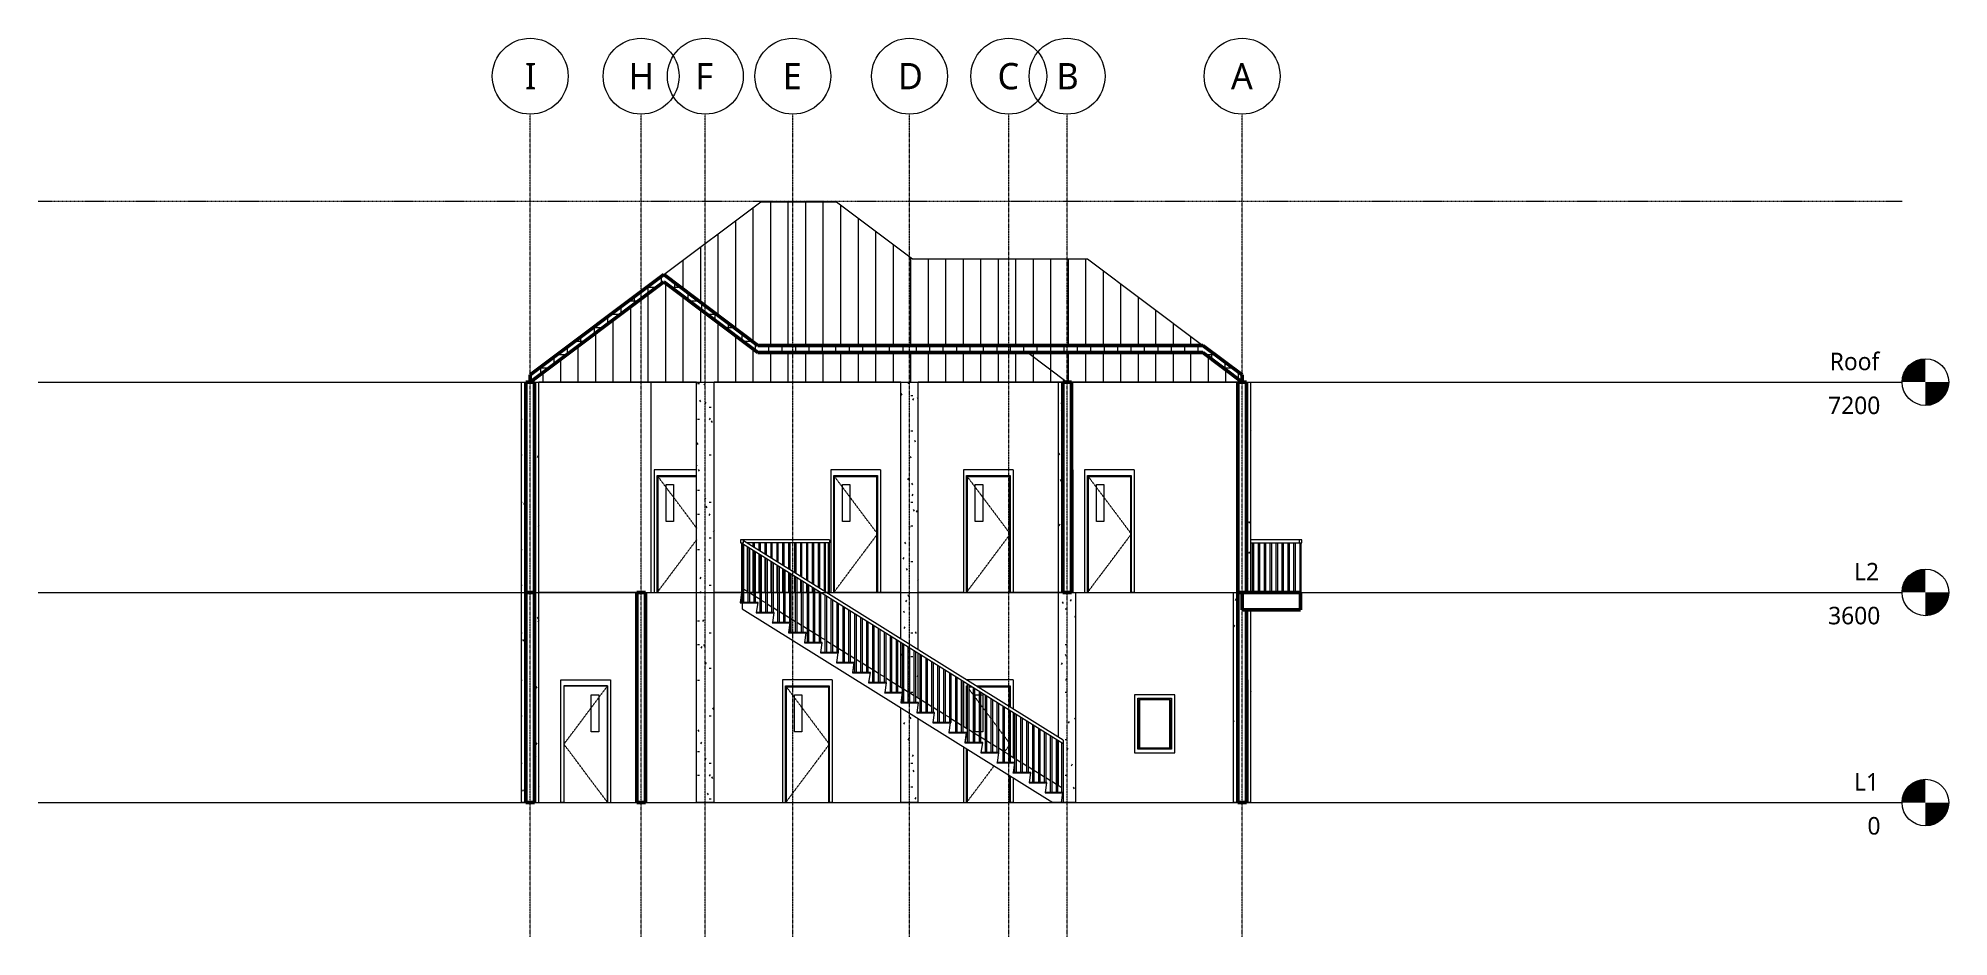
# Model space of a CAD drawing. Header units: millimetres. Extents: x -18254 to 14487, y -2297 to 13088.
import ezdxf

# ---------------------------------------------------------------- set-up
doc = ezdxf.new("R2010")
doc.units = ezdxf.units.MM
for name, pattern in [('Centre', [31.749999999999996, 6.349999999999998, -4.7625, 15.875, -4.7625]), ('Dash 1_5mm', [3, 1.5, -1.5]), ('Dash Dot 4_5mm', [7.5, 4.5, -1.5, 0, -1.5]), ('Grid Line 12_5mm', [21.5, 12.5, -3, 3, -3])]:
    doc.linetypes.add(name, pattern=pattern)
for name, color, linetype, lineweight in [('A-COLS-____-OTLN', 7, 'Continuous', 9), ('A-DOOR-____-OTLN-1', 7, 'Dash 1_5mm', 9), ('A-DOOR-____-OTLN-2', 7, 'Continuous', 9), ('A-DOOR-FRAM-OTLN', 7, 'Continuous', 9), ('A-DOOR-GLAZ-MCUT', 7, 'Continuous', 35), ('A-FLOR-____-MCUT', 7, 'Continuous', 50), ('A-FLOR-HRAL-MCUT', 7, 'Continuous', 9), ('A-FLOR-HRAL-OTLN', 7, 'Continuous', 9), ('A-FLOR-LEVL-OTLN', 7, 'Continuous', 9), ('A-FLOR-LEVL-OTLN-1', 7, 'Centre', 9), ('A-FLOR-LEVL-OTLN-2', 7, 'Dash Dot 4_5mm', 9), ('A-GENM-____-OTLN', 7, 'Continuous', 9), ('A-GLAZ-____-OTLN-1', 7, 'Continuous', 9), ('A-ROOF-____-MCUT', 7, 'Continuous', 50), ('A-ROOF-____-OTLN', 7, 'Continuous', 15), ('A-ROOF-____-PATT-2', 7, 'Continuous', 9), ('A-WALL-____-MCUT', 7, 'Continuous', 50), ('A-WALL-____-OTLN', 7, 'Continuous', 15), ('S-GRID-____-IDEN', 7, 'Continuous', 9), ('S-GRID-____-OTLN-1', 7, 'Grid Line 12_5mm', 9), ('S-STRS-____-MCUT', 7, 'Continuous', 18), ('S-STRS-____-OTLN', 7, 'Continuous', 9)]:
    doc.layers.add(name, color=color, linetype=linetype, lineweight=lineweight)
doc.layers.add('A-ROOF-____-PATT-1', color=9, linetype='Continuous', lineweight=9, true_color=0xc0c0c0)
doc.styles.add('Trebuchet MS', font='trebuc.ttf', dxfattribs={"height": 299.9999999999996})
doc.styles.add('Trebuchet MS_1', font='trebuc.ttf', dxfattribs={"height": 449.9999999999994})
pattern_1 = [(0, (-2283.691000000001, 5143.75), (812.8, 203.2), [33.528, -576.072, 33.528, -576.072, -3251.2]), (0, (-2283.691000000001, 5143.75), (812.8, 203.2), [-1219.2, 33.528, -1185.672, 33.528, -576.072, -1422.4]), (0, (-2283.691000000001, 5143.75), (812.8, 203.2), [-3048, 33.528, -372.872, 33.528, -982.4719999999999]), (120, (-1978.891, 5245.350000000001), (-582.3763620489977, 602.3054481959917), [33.52799999999999, -576.0719999999999, 33.52799999999999, -3827.271999999999]), (120, (-1978.891, 5245.350000000001), (-582.3763620489977, 602.3054481959917), [-643.1279999999999, -576.0719999999999, 33.52799999999999, -1185.672, -2032]), (120, (-1978.891, 5245.350000000001), (-582.3763620489977, 602.3054481959917), [-2438.4, 33.52799999999999, -576.0719999999999, 33.52799999999999, -1388.872]), (120, (-1978.891, 5245.350000000001), (-582.3763620489977, 602.3054481959917), [-3081.528, -372.8719999999999, 33.52799999999999, -982.4719999999999]), (240, (-1877.291, 5651.749999999999), (-230.4236379510019, -805.5054481959917), [33.528, -576.072, 33.528, -3827.272]), (240, (-1877.291, 5651.749999999999), (-230.4236379510019, -805.5054481959917), [-643.128, -576.072, 33.528, -1185.672, -2032]), (240, (-1877.291, 5651.749999999999), (-230.4236379510019, -805.5054481959917), [-2438.4, 33.528, -576.072, 33.528, -1388.872]), (240, (-1877.291, 5651.749999999999), (-230.4236379510019, -805.5054481959917), [-3081.528, -372.872, 33.528, -982.4719999999999])]

msp = doc.modelspace()

# ---------------------------------------------------------------- texts
at = {"layer": 'A-FLOR-LEVL-OTLN', "char_height": 299.9999999999996, "attachment_point": 1, "style": 'Trebuchet MS', "bg_fill": 3, "box_fill_scale": 1.25, "bg_fill_color": 9, "bg_fill_true_color": 13158600, "bg_fill_transparency": 0}
for s, insert, width in [('L2', (12863.69825138874, 4104.698728997602), 529.1137499999994), ('L1', (12863.69825138874, 504.6987289975123), 529.1137499999994), ('0', (13093.47119226563, -247.1327873470086), 272.5737499999997)]:
    msp.add_mtext(s, dxfattribs=dict(at, insert=insert, width=width))

# ---------------------------------------------------------------- blocks, each defined once
blk = doc.blocks.new('M_Door-Passage-Single-Vision_Lite - 750 x 2000mm-1696654-Section 3')
at = {"layer": 'A-DOOR-____-OTLN-1'}
for p, q in [((-8497.436624187181, 2000.000000000003), (-9247.436624187181, 999.9999999999968)), ((-9247.436624187181, 999.9999999999968), (-8497.436624187181, 0))]:
    blk.add_line(p, q, dxfattribs=at)
at = {"layer": 'A-DOOR-____-OTLN-2'}
for p, q in [((-8497.436624187181, 2000.000000000003), (-9247.436624187181, 2000.000000000003)), ((-9247.436624187181, 2000.000000000003), (-9247.436624187181, -9.7458e-12)), ((-8497.436624187181, -9.7458e-12), (-8497.436624187181, 2000.000000000003)), ((-8776.836624187172, 1212.6), (-8776.836624187172, 1847.599999999999)), ((-8776.836624187172, 1847.599999999999), (-8649.836624187172, 1847.599999999999)), ((-8649.836624187172, 1847.599999999999), (-8649.836624187172, 1212.6)), ((-8649.836624187172, 1212.6), (-8776.836624187172, 1212.6)), ((-9247.436624187181, -9.7458e-12), (-8497.436624187181, -9.7458e-12))]:
    blk.add_line(p, q, dxfattribs=at)
at = {"layer": 'A-DOOR-FRAM-OTLN'}
for p, q in [((-9247.436624187181, 2000.000000000003), (-9247.436624187181, 0)), ((-9247.436624187181, 2000.000000000003), (-8497.436624187181, 2000.000000000003)), ((-8497.436624187181, 2000.000000000002), (-8497.436624187181, 0)), ((-9247.436624187181, 0), (-9297.436624187183, 0)), ((-8497.436624187181, 0), (-8447.436624187181, 0))]:
    blk.add_line(p, q, dxfattribs=at)
blk = doc.blocks.new('M_Door-Passage-Single-Vision_Lite - 750 x 2000mm-V1-Section 3')
at = {"layer": 'A-DOOR-____-OTLN-1'}
for p, q in [((-5447.436624187171, 2000.000000000003), (-4697.436624187171, 999.9999999999968)), ((-4697.436624187171, 999.9999999999968), (-5447.436624187171, 0))]:
    blk.add_line(p, q, dxfattribs=at)
at = {"layer": 'A-DOOR-____-OTLN-2'}
for p, q in [((-5295.036624187179, 1847.599999999999), (-5168.036624187179, 1847.599999999999)), ((-5295.036624187179, 1212.6), (-5295.036624187179, 1847.599999999999)), ((-5168.036624187179, 1847.599999999999), (-5168.036624187179, 1212.6)), ((-5168.036624187179, 1212.6), (-5295.036624187179, 1212.6)), ((-5431.561624187172, -9.7458e-12), (-4713.31162418717, -9.7458e-12))]:
    blk.add_line(p, q, dxfattribs=at)
at = {"layer": 'A-DOOR-FRAM-OTLN'}
for p, q in [((-4647.436624187171, 2100), (-5497.43662418717, 2100)), ((-5497.43662418717, 2100), (-5497.43662418717, 0)), ((-5447.436624187171, 2000.000000000003), (-4697.436624187171, 2000.000000000003)), ((-5447.436624187171, 0), (-5447.436624187171, 2000.000000000002)), ((-5431.561624187171, 1984.125000000003), (-4713.311624187171, 1984.125000000003)), ((-5431.561624187171, 0), (-5431.561624187171, 1984.125000000002)), ((-4713.311624187171, 1984.125000000003), (-4713.311624187171, 0)), ((-4697.436624187171, 2000.000000000003), (-4697.436624187171, 0)), ((-4647.436624187171, 2100), (-4647.436624187171, 0)), ((-5497.43662418717, 0), (-5447.436624187171, 0)), ((-5447.436624187171, 0), (-5431.561624187171, 0)), ((-4697.436624187171, 0), (-4713.311624187171, 0)), ((-4647.436624187171, 0), (-4697.436624187171, 0))]:
    blk.add_line(p, q, dxfattribs=at)
blk = doc.blocks.new('M_Door-Passage-Single-Vision_Lite - 750 x 2000mm-V2-Section 3')
at = {"layer": 'A-DOOR-____-OTLN-1'}
for p, q in [((-2347.43662418717, 2000.000000000003), (-2328.159479383153, 1974.297140261315)), ((-2308.159479383154, 1947.630473594649), (-2226.559479383153, 1838.830473594647)), ((-2206.559479383156, 1812.163806927984), (-2124.959479383152, 1703.363806927978)), ((-2104.959479383154, 1676.697140261313), (-2023.359479383154, 1567.897140261313)), ((-2003.359479383155, 1541.230473594648), (-1921.759479383151, 1432.430473594642)), ((-1901.759479383154, 1405.763806927978), (-1820.159479383153, 1296.963806927977)), ((-1800.159479383154, 1270.297140261312), (-1718.559479383152, 1161.497140261308)), ((-1698.559479383153, 1134.830473594642), (-1616.959479383154, 1026.030473594643)), ((-1616.959479383154, 973.96952640535), (-1694.947847208914, 869.9850359710039)), ((-1875.616635704178, 629.0933179773199), (-2347.436624187169, 0))]:
    blk.add_line(p, q, dxfattribs=at)
at = {"layer": 'A-DOOR-____-OTLN-2'}
for p, q in [((-2195.036624187178, 1847.599999999999), (-2124.959479383153, 1847.599999999999)), ((-2195.036624187178, 1212.6), (-2195.036624187178, 1847.599999999999)), ((-2104.959479383154, 1847.599999999999), (-2068.036624187178, 1847.599999999999)), ((-2068.036624187178, 1847.599999999999), (-2068.036624187178, 1212.6)), ((-2124.959479383153, 1212.6), (-2195.036624187178, 1212.6)), ((-2068.036624187178, 1212.6), (-2104.959479383154, 1212.6)), ((-2331.561624187171, -9.7458e-12), (-1613.311624187169, -9.7458e-12))]:
    blk.add_line(p, q, dxfattribs=at)
at = {"layer": 'A-DOOR-FRAM-OTLN'}
for p, q in [((-2397.43662418717, 2075.289726342575), (-2397.43662418717, 1307.900117723683)), ((-2347.43662418717, 2000.000000000003), (-2328.159479383153, 2000.000000000003)), ((-2347.43662418717, 1276.731286554851), (-2347.43662418717, 2000.000000000002)), ((-1547.43662418717, 2100), (-2342.559479383155, 2100)), ((-2331.56162418717, 1984.125000000003), (-2328.159479383153, 1984.125000000003)), ((-2331.56162418717, 1266.835182658747), (-2331.56162418717, 1984.125000000002)), ((-2308.159479383155, 2000.000000000003), (-2276.65935484596, 2000.000000000003)), ((-2308.159479383154, 1984.125000000003), (-2251.193209012626, 1984.125000000003)), ((-2182.142812716493, 2000.000000000003), (-1597.43662418717, 2000.000000000003)), ((-2156.676666883162, 1984.125000000003), (-1613.31162418717, 1984.125000000003)), ((-1613.31162418717, 1984.125000000003), (-1613.31162418717, 1645.403934423279)), ((-1597.43662418717, 2000.000000000003), (-1597.43662418717, 1635.507830527178)), ((-1547.43662418717, 2100), (-1547.43662418717, 1604.338999358345)), ((-1547.43662418717, 1545.419596472446), (-1547.436624187169, 778.0299878535524)), ((-2397.43662418717, 954.3837004082772), (-2397.43662418717, 0)), ((-2347.43662418717, 0), (-2347.43662418717, 923.2148692394451)), ((-2331.56162418717, 0), (-2331.56162418717, 913.3187653433413)), ((-1613.31162418717, 465.5785056030814), (-1613.31162418717, 0)), ((-1597.436624187169, 455.6824017069777), (-1597.436624187169, 0)), ((-1547.436624187169, 424.5135705381462), (-1547.436624187169, 0)), ((-2397.43662418717, 0), (-2347.43662418717, 0)), ((-2347.43662418717, 0), (-2331.56162418717, 0)), ((-1597.436624187169, 0), (-1613.31162418717, 0)), ((-1547.436624187169, 0), (-1597.436624187169, 0))]:
    blk.add_line(p, q, dxfattribs=at)
blk = doc.blocks.new('M_Door-Passage-Single-Vision_Lite - 750 x 2000mm-V3-Section 3')
at = {"layer": 'A-DOOR-FRAM-OTLN'}
for p, q in [((2477.563375812817, 2100), (2452.56337581282, 2100)), ((2477.563375812817, 2100), (2477.563375812818, 0)), ((2477.563375812818, 0), (2452.563375812821, 0))]:
    blk.add_line(p, q, dxfattribs=at)
blk = doc.blocks.new('M_Window-Fixed - 600 x 900mm-1696655-Section 3')
at = {"layer": 'A-GLAZ-____-OTLN-1'}
for p, q in [((609.3133758127651, 1768.250000000069), (1145.813375812893, 1768.250000000069)), ((609.313375812765, 931.7499999999402), (609.3133758127651, 1768.250000000069)), ((615.6633758127339, 1761.900000000057), (615.6633758127341, 938.1000000000071)), ((1139.463375812763, 1761.900000000057), (615.6633758127338, 1761.900000000057)), ((1139.463375812763, 938.1000000000067), (1139.463375812763, 1761.900000000057)), ((1145.813375812893, 1768.250000000069), (1145.813375812893, 931.7499999999402)), ((1145.813375812893, 931.7499999999402), (609.313375812765, 931.7499999999402)), ((615.6633758127341, 938.1000000000071), (1139.463375812763, 938.1000000000071))]:
    blk.add_line(p, q, dxfattribs=at)
blk = doc.blocks.new('M_Trim-Window-Interior-Flat - Picture Frame-1691733-Section 3')
at = {"layer": 'A-GENM-____-OTLN'}
for p, q in [((1224.863375812825, 1847.299999999991), (530.2633758128267, 1847.299999999991)), ((530.2633758128267, 1847.299999999991), (530.2633758128266, 852.7000000000032)), ((590.2633758128277, 912.7000000000052), (590.2633758128277, 1787.299999999989)), ((590.2633758128277, 1787.299999999989), (1164.863375812827, 1787.299999999989)), ((1164.863375812827, 1787.299999999989), (1164.863375812827, 912.7000000000052)), ((1224.863375812825, 852.7000000000032), (1224.863375812825, 1847.299999999991)), ((530.2633758128266, 852.7000000000032), (1224.863375812825, 852.7000000000032)), ((1164.863375812827, 912.7000000000052), (590.2633758128277, 912.7000000000052))]:
    blk.add_line(p, q, dxfattribs=at)
blk = doc.blocks.new('M_Door-Passage-Single-Vision_Lite - 750 x 2000mm-V4-Section 3')
at = {"layer": 'A-DOOR-____-OTLN-1'}
for p, q in [((-2347.436624187171, 5600.000000000004), (-1597.436624187171, 4599.999999999996)), ((-1597.436624187171, 4599.999999999996), (-2347.43662418717, 3600.000000000001))]:
    blk.add_line(p, q, dxfattribs=at)
at = {"layer": 'A-DOOR-____-OTLN-2'}
for p, q in [((-2195.03662418718, 5447.6), (-2068.036624187179, 5447.6)), ((-2195.03662418718, 4812.6), (-2195.03662418718, 5447.6)), ((-2068.036624187179, 5447.6), (-2068.036624187179, 4812.6)), ((-2068.036624187179, 4812.6), (-2195.03662418718, 4812.6))]:
    blk.add_line(p, q, dxfattribs=at)
at = {"layer": 'A-DOOR-FRAM-OTLN'}
for p, q in [((-1547.436624187171, 5700), (-2397.436624187171, 5700)), ((-2397.436624187171, 5700), (-2397.436624187171, 3600.000000000001)), ((-2347.436624187171, 5600.000000000003), (-1597.436624187171, 5600.000000000003)), ((-2347.436624187171, 3600.000000000001), (-2347.436624187171, 5600.000000000003)), ((-2331.561624187171, 5584.125000000003), (-1613.311624187171, 5584.125000000003)), ((-2331.561624187171, 3600.000000000001), (-2331.561624187171, 5584.125000000003)), ((-1613.311624187171, 5584.125000000003), (-1613.311624187171, 3600.000000000001)), ((-1597.436624187171, 5600.000000000003), (-1597.436624187171, 3600.000000000001)), ((-1547.436624187171, 5700), (-1547.436624187171, 3600.000000000001)), ((-2397.436624187171, 3600.000000000001), (-2347.436624187171, 3600.000000000001)), ((-1547.436624187171, 3600.000000000001), (-1597.436624187171, 3600.000000000001))]:
    blk.add_line(p, q, dxfattribs=at)
blk = doc.blocks.new('M_Door-Passage-Single-Vision_Lite - 750 x 2000mm-V5-Section 3')
at = {"layer": 'A-DOOR-____-OTLN-1'}
for p, q in [((-7647.436624187173, 5600.000000000004), (-6972.436624187179, 4700.000000000005)), ((-6972.436624187178, 4499.999999999991), (-7647.436624187173, 3600.000000000001))]:
    blk.add_line(p, q, dxfattribs=at)
at = {"layer": 'A-DOOR-____-OTLN-2'}
for p, q in [((-7495.036624187182, 5447.6), (-7368.036624187181, 5447.6)), ((-7495.036624187182, 4812.6), (-7495.036624187182, 5447.6)), ((-7368.036624187181, 5447.6), (-7368.036624187181, 4812.6)), ((-7368.036624187181, 4812.6), (-7495.036624187182, 4812.6)), ((-7631.561624187174, 3599.999999999991), (-6972.436624187176, 3599.999999999991))]:
    blk.add_line(p, q, dxfattribs=at)
at = {"layer": 'A-DOOR-FRAM-OTLN'}
for p, q in [((-6972.436624187178, 5700), (-7697.436624187172, 5700)), ((-7697.436624187172, 5700), (-7697.436624187172, 3600.000000000001)), ((-7647.436624187173, 5600.000000000003), (-6972.436624187176, 5600.000000000003)), ((-7647.436624187173, 3600.000000000001), (-7647.436624187173, 5600.000000000003)), ((-7631.561624187174, 5584.125000000003), (-6972.436624187176, 5584.125000000003)), ((-7631.561624187174, 3600.000000000001), (-7631.561624187174, 5584.125000000003)), ((-7697.436624187172, 3600.000000000001), (-7647.436624187173, 3600.000000000001)), ((-7647.436624187173, 3600.000000000001), (-7631.561624187174, 3600.000000000001))]:
    blk.add_line(p, q, dxfattribs=at)
blk = doc.blocks.new('Railing - 20mm-1718728-Section 3')
at = {"layer": 'A-FLOR-HRAL-OTLN'}
for p, q in [((-6168.959479383153, 4426.368908802412), (-6168.959479383153, 3428.571428571429)), ((-6188.959479383153, 3428.571428571429), (-6188.959479383153, 3600))]:
    blk.add_line(p, q, dxfattribs=at)
blk = doc.blocks.new('Railing - 20mm-1718726-Section 3')
at = {"layer": 'A-FLOR-HRAL-OTLN'}
for p, q in [((-6087.359479383152, 3428.571428571429), (-6087.359479383152, 4375.501376334877)), ((-6067.359479383153, 4363.033843867345), (-6067.359479383153, 3428.571428571429))]:
    blk.add_line(p, q, dxfattribs=at)
blk = doc.blocks.new('Railing - 20mm-1718724-Section 3')
at = {"layer": 'A-FLOR-HRAL-OTLN'}
for p, q in [((-5985.759479383153, 3428.571428571429), (-5985.759479383153, 4312.166311399813)), ((-5965.759479383154, 4299.698778932282), (-5965.759479383154, 3428.571428571429))]:
    blk.add_line(p, q, dxfattribs=at)
blk = doc.blocks.new('Railing - 20mm-1718722-Section 3')
at = {"layer": 'A-FLOR-HRAL-OTLN'}
for p, q in [((-5884.159479383153, 3257.142857142858), (-5884.159479383153, 4248.831246464748)), ((-5864.159479383153, 4236.363713997216), (-5864.159479383153, 3257.142857142858))]:
    blk.add_line(p, q, dxfattribs=at)
blk = doc.blocks.new('Railing - 20mm-1718720-Section 3')
at = {"layer": 'A-FLOR-HRAL-OTLN'}
for p, q in [((-5782.559479383152, 3257.142857142858), (-5782.559479383152, 4185.496181529683)), ((-5762.559479383153, 4173.028649062151), (-5762.559479383153, 3257.142857142858))]:
    blk.add_line(p, q, dxfattribs=at)
blk = doc.blocks.new('Railing - 20mm-1718718-Section 3')
at = {"layer": 'A-FLOR-HRAL-OTLN'}
for p, q in [((-5680.959479383154, 3257.142857142858), (-5680.959479383154, 4122.161116594618)), ((-5660.959479383154, 4109.693584127087), (-5660.959479383154, 3257.142857142858))]:
    blk.add_line(p, q, dxfattribs=at)
blk = doc.blocks.new('Railing - 20mm-1718716-Section 3')
at = {"layer": 'A-FLOR-HRAL-OTLN'}
for p, q in [((-5579.359479383152, 3085.714285714286), (-5579.359479383152, 4058.826051659553)), ((-5559.359479383153, 4046.358519192021), (-5559.359479383153, 3085.714285714286))]:
    blk.add_line(p, q, dxfattribs=at)
blk = doc.blocks.new('Railing - 20mm-1718714-Section 3')
at = {"layer": 'A-FLOR-HRAL-OTLN'}
for p, q in [((-5477.759479383153, 3085.714285714286), (-5477.759479383153, 3995.490986724489)), ((-5457.759479383152, 3983.023454256957), (-5457.759479383152, 3085.714285714286))]:
    blk.add_line(p, q, dxfattribs=at)
blk = doc.blocks.new('Railing - 20mm-1718712-Section 3')
at = {"layer": 'A-FLOR-HRAL-OTLN'}
for p, q in [((-5376.159479383153, 3085.714285714285), (-5376.159479383153, 3932.155921789424)), ((-5356.159479383154, 3919.688389321892), (-5356.159479383154, 2914.285714285714)), ((-5376.159479383153, 3068.320912579335), (-5376.159479383153, 3079.714285714286)), ((-5376.159479383153, 2914.285714285714), (-5376.159479383153, 3026.74285714289))]:
    blk.add_line(p, q, dxfattribs=at)
blk = doc.blocks.new('Railing - 20mm-1718710-Section 3')
at = {"layer": 'A-FLOR-HRAL-OTLN'}
for p, q in [((-5274.559479383152, 2914.285714285714), (-5274.559479383152, 3868.820856854358)), ((-5254.559479383154, 3856.353324386826), (-5254.559479383154, 2914.285714285714))]:
    blk.add_line(p, q, dxfattribs=at)
blk = doc.blocks.new('Railing - 20mm-1718708-Section 3')
at = {"layer": 'A-FLOR-HRAL-OTLN'}
for p, q in [((-5172.959479383153, 2914.285714285714), (-5172.959479383153, 3805.485791919294)), ((-5152.959479383152, 3793.018259451762), (-5152.959479383152, 2914.285714285714))]:
    blk.add_line(p, q, dxfattribs=at)
blk = doc.blocks.new('Railing - 20mm-1718706-Section 3')
at = {"layer": 'A-FLOR-HRAL-OTLN'}
for p, q in [((-5071.359479383153, 2742.857142857143), (-5071.359479383153, 3742.150726984229)), ((-5051.359479383154, 3729.683194516697), (-5051.359479383154, 2742.857142857143))]:
    blk.add_line(p, q, dxfattribs=at)
blk = doc.blocks.new('Railing - 20mm-1718704-Section 3')
at = {"layer": 'A-FLOR-HRAL-OTLN'}
for p, q in [((-4969.759479383153, 2742.857142857143), (-4969.759479383153, 3678.815662049164)), ((-4949.759479383153, 3666.348129581631), (-4949.759479383153, 2742.857142857143))]:
    blk.add_line(p, q, dxfattribs=at)
blk = doc.blocks.new('Railing - 20mm-1718702-Section 3')
at = {"layer": 'A-FLOR-HRAL-OTLN'}
for p, q in [((-4868.159479383153, 2742.857142857143), (-4868.159479383153, 3615.4805971141)), ((-4848.159479383154, 3603.013064646567), (-4848.159479383154, 2742.857142857143))]:
    blk.add_line(p, q, dxfattribs=at)
blk = doc.blocks.new('Railing - 20mm-1718700-Section 3')
at = {"layer": 'A-FLOR-HRAL-OTLN'}
for p, q in [((-4766.559479383154, 2571.428571428572), (-4766.559479383154, 3552.145532179034)), ((-4746.559479383154, 3539.677999711502), (-4746.559479383154, 2571.428571428572))]:
    blk.add_line(p, q, dxfattribs=at)
blk = doc.blocks.new('Railing - 20mm-1718698-Section 3')
at = {"layer": 'A-FLOR-HRAL-OTLN'}
for p, q in [((-4664.959479383154, 2571.428571428572), (-4664.959479383154, 3488.810467243969)), ((-4644.959479383153, 3476.342934776436), (-4644.959479383153, 2571.428571428572))]:
    blk.add_line(p, q, dxfattribs=at)
blk = doc.blocks.new('Railing - 20mm-1718696-Section 3')
at = {"layer": 'A-FLOR-HRAL-OTLN'}
for p, q in [((-4563.359479383153, 2571.428571428572), (-4563.359479383153, 3425.475402308904)), ((-4543.359479383154, 3413.007869841371), (-4543.359479383154, 2571.428571428572))]:
    blk.add_line(p, q, dxfattribs=at)
blk = doc.blocks.new('Railing - 20mm-1718694-Section 3')
at = {"layer": 'A-FLOR-HRAL-OTLN'}
for p, q in [((-4461.759479383154, 2400), (-4461.759479383154, 3362.140337373839)), ((-4441.759479383153, 3349.672804906307), (-4441.759479383153, 2400))]:
    blk.add_line(p, q, dxfattribs=at)
blk = doc.blocks.new('Railing - 20mm-1718692-Section 3')
at = {"layer": 'A-FLOR-HRAL-OTLN'}
for p, q in [((-4360.159479383153, 2400), (-4360.159479383153, 3298.805272438773)), ((-4340.159479383153, 3286.337739971241), (-4340.159479383153, 2400))]:
    blk.add_line(p, q, dxfattribs=at)
blk = doc.blocks.new('Railing - 20mm-1694394-Section 3')
at = {"layer": 'A-FLOR-HRAL-OTLN'}
for p, q in [((-4258.559479383153, 2228.571428571429), (-4258.559479383153, 3235.47020750371)), ((-4238.559479383154, 3223.002675036177), (-4238.559479383154, 2228.571428571429))]:
    blk.add_line(p, q, dxfattribs=at)
blk = doc.blocks.new('Railing - 20mm-1694392-Section 3')
at = {"layer": 'A-FLOR-HRAL-OTLN'}
for p, q in [((-4156.959479383154, 2228.571428571429), (-4156.959479383154, 3172.135142568644)), ((-4136.959479383153, 3159.667610101112), (-4136.959479383153, 2228.571428571429))]:
    blk.add_line(p, q, dxfattribs=at)
blk = doc.blocks.new('Railing - 20mm-1694390-Section 3')
at = {"layer": 'A-FLOR-HRAL-OTLN'}
for p, q in [((-4055.359479383154, 2228.571428571429), (-4055.359479383154, 3108.80007763358)), ((-4035.359479383154, 3096.332545166047), (-4035.359479383154, 2228.571428571429))]:
    blk.add_line(p, q, dxfattribs=at)
blk = doc.blocks.new('Railing - 20mm-1694388-Section 3')
at = {"layer": 'A-FLOR-HRAL-OTLN'}
for p, q in [((-3953.759479383154, 2057.142857142857), (-3953.759479383154, 3045.465012698514)), ((-3933.759479383154, 3032.997480230982), (-3933.759479383154, 2057.142857142857))]:
    blk.add_line(p, q, dxfattribs=at)
blk = doc.blocks.new('Railing - 20mm-1694386-Section 3')
at = {"layer": 'A-FLOR-HRAL-OTLN'}
for p, q in [((-3852.159479383155, 2057.142857142857), (-3852.159479383155, 2982.12994776345)), ((-3832.159479383154, 2969.662415295917), (-3832.159479383154, 2057.142857142857))]:
    blk.add_line(p, q, dxfattribs=at)
blk = doc.blocks.new('Railing - 20mm-1694384-Section 3')
at = {"layer": 'A-FLOR-HRAL-OTLN'}
for p, q in [((-3750.559479383154, 2057.142857142857), (-3750.559479383154, 2918.794882828385)), ((-3730.559479383153, 2906.327350360852), (-3730.559479383153, 2057.142857142857))]:
    blk.add_line(p, q, dxfattribs=at)
blk = doc.blocks.new('Railing - 20mm-1694382-Section 3')
at = {"layer": 'A-FLOR-HRAL-OTLN'}
for p, q in [((-3648.959479383153, 1885.714285714286), (-3648.959479383153, 2855.459817893319)), ((-3628.959479383154, 2842.992285425787), (-3628.959479383154, 1885.714285714286))]:
    blk.add_line(p, q, dxfattribs=at)
blk = doc.blocks.new('Railing - 20mm-1694380-Section 3')
at = {"layer": 'A-FLOR-HRAL-OTLN'}
for p, q in [((-3547.359479383154, 1885.714285714286), (-3547.359479383154, 2792.124752958255)), ((-3527.359479383154, 2779.657220490723), (-3527.359479383154, 1885.714285714286))]:
    blk.add_line(p, q, dxfattribs=at)
blk = doc.blocks.new('Railing - 20mm-1694378-Section 3')
at = {"layer": 'A-FLOR-HRAL-OTLN'}
for p, q in [((-3445.759479383154, 1885.714285714287), (-3445.759479383154, 2728.78968802319)), ((-3425.759479383155, 2716.322155555658), (-3425.759479383155, 1714.285714285714)), ((-3445.759479383154, 1714.285714285714), (-3445.759479383154, 1863.771428571452))]:
    blk.add_line(p, q, dxfattribs=at)
blk = doc.blocks.new('Railing - 20mm-1694376-Section 3')
at = {"layer": 'A-FLOR-HRAL-OTLN'}
for p, q in [((-3344.159479383153, 1714.285714285714), (-3344.159479383153, 2665.454623088125)), ((-3324.159479383154, 2652.987090620592), (-3324.159479383154, 1714.285714285714))]:
    blk.add_line(p, q, dxfattribs=at)
blk = doc.blocks.new('Railing - 20mm-1694374-Section 3')
at = {"layer": 'A-FLOR-HRAL-OTLN'}
for p, q in [((-3242.559479383154, 1714.285714285714), (-3242.559479383154, 2602.11955815306)), ((-3222.559479383154, 2589.652025685527), (-3222.559479383154, 1714.285714285714))]:
    blk.add_line(p, q, dxfattribs=at)
blk = doc.blocks.new('Railing - 20mm-1694372-Section 3')
at = {"layer": 'A-FLOR-HRAL-OTLN'}
for p, q in [((-3140.959479383154, 1542.857142857143), (-3140.959479383154, 2538.784493217995)), ((-3120.959479383154, 2526.316960750463), (-3120.959479383154, 1542.857142857143))]:
    blk.add_line(p, q, dxfattribs=at)
blk = doc.blocks.new('Railing - 20mm-1694370-Section 3')
at = {"layer": 'A-FLOR-HRAL-OTLN'}
for p, q in [((-3039.359479383154, 1542.857142857143), (-3039.359479383154, 2475.44942828293)), ((-3019.359479383154, 2462.981895815398), (-3019.359479383154, 1542.857142857143))]:
    blk.add_line(p, q, dxfattribs=at)
blk = doc.blocks.new('Railing - 20mm-1694368-Section 3')
at = {"layer": 'A-FLOR-HRAL-OTLN'}
for p, q in [((-2937.759479383154, 1542.857142857142), (-2937.759479383154, 2412.114363347866)), ((-2917.759479383154, 2399.646830880334), (-2917.759479383154, 1542.857142857142))]:
    blk.add_line(p, q, dxfattribs=at)
blk = doc.blocks.new('Railing - 20mm-1694366-Section 3')
at = {"layer": 'A-FLOR-HRAL-OTLN'}
for p, q in [((-2836.159479383154, 1371.428571428571), (-2836.159479383154, 2348.7792984128)), ((-2816.159479383154, 2336.311765945267), (-2816.159479383154, 1371.428571428571))]:
    blk.add_line(p, q, dxfattribs=at)
blk = doc.blocks.new('Railing - 20mm-1694364-Section 3')
at = {"layer": 'A-FLOR-HRAL-OTLN'}
for p, q in [((-2734.559479383154, 1371.428571428571), (-2734.559479383154, 2285.444233477735)), ((-2714.559479383154, 2272.976701010202), (-2714.559479383154, 1371.428571428571))]:
    blk.add_line(p, q, dxfattribs=at)
blk = doc.blocks.new('Railing - 20mm-1694362-Section 3')
at = {"layer": 'A-FLOR-HRAL-OTLN'}
for p, q in [((-2632.959479383154, 1371.428571428571), (-2632.959479383154, 2222.10916854267)), ((-2612.959479383154, 2209.641636075138), (-2612.959479383154, 1371.428571428571)), ((-2617.559479383157, 1371.428571428571), (-2612.959479383154, 1371.428571428571))]:
    blk.add_line(p, q, dxfattribs=at)
blk = doc.blocks.new('Railing - 20mm-1694360-Section 3')
at = {"layer": 'A-FLOR-HRAL-OTLN'}
for p, q in [((-2531.359479383154, 1200), (-2531.359479383154, 2158.774103607605)), ((-2511.359479383154, 2146.306571140073), (-2511.359479383154, 1200))]:
    blk.add_line(p, q, dxfattribs=at)
blk = doc.blocks.new('Railing - 20mm-1694358-Section 3')
at = {"layer": 'A-FLOR-HRAL-OTLN'}
for p, q in [((-2429.759479383153, 1200), (-2429.759479383153, 2095.43903867254)), ((-2409.759479383154, 2082.971506205007), (-2409.759479383154, 1200))]:
    blk.add_line(p, q, dxfattribs=at)
blk = doc.blocks.new('Railing - 20mm-1694356-Section 3')
at = {"layer": 'A-FLOR-HRAL-OTLN'}
for p, q in [((-2328.159479383153, 1028.571428571428), (-2328.159479383153, 2032.103973737475)), ((-2308.159479383153, 2019.636441269943), (-2308.159479383153, 1028.571428571428))]:
    blk.add_line(p, q, dxfattribs=at)
blk = doc.blocks.new('Railing - 20mm-1694354-Section 3')
at = {"layer": 'A-FLOR-HRAL-OTLN'}
for p, q in [((-2226.559479383153, 1028.571428571428), (-2226.559479383153, 1968.76890880241)), ((-2206.559479383153, 1956.301376334877), (-2206.559479383153, 1028.571428571428))]:
    blk.add_line(p, q, dxfattribs=at)
blk = doc.blocks.new('Railing - 20mm-1694352-Section 3')
at = {"layer": 'A-FLOR-HRAL-OTLN'}
for p, q in [((-2124.959479383153, 1028.571428571428), (-2124.959479383153, 1905.433843867345)), ((-2104.959479383154, 1892.966311399813), (-2104.959479383154, 1028.571428571428))]:
    blk.add_line(p, q, dxfattribs=at)
blk = doc.blocks.new('Railing - 20mm-1694350-Section 3')
at = {"layer": 'A-FLOR-HRAL-OTLN'}
for p, q in [((-2023.359479383153, 857.1428571428572), (-2023.359479383153, 1842.09877893228)), ((-2003.359479383153, 1829.631246464748), (-2003.359479383153, 857.1428571428572))]:
    blk.add_line(p, q, dxfattribs=at)
blk = doc.blocks.new('Railing - 20mm-1694348-Section 3')
at = {"layer": 'A-FLOR-HRAL-OTLN'}
for p, q in [((-1921.759479383154, 857.1428571428572), (-1921.759479383154, 1778.763713997215)), ((-1901.759479383153, 1766.296181529683), (-1901.759479383153, 857.1428571428572))]:
    blk.add_line(p, q, dxfattribs=at)
blk = doc.blocks.new('Railing - 20mm-1694346-Section 3')
at = {"layer": 'A-FLOR-HRAL-OTLN'}
for p, q in [((-1820.159479383153, 857.1428571428572), (-1820.159479383153, 1715.42864906215)), ((-1800.159479383153, 1702.961116594618), (-1800.159479383153, 857.1428571428572))]:
    blk.add_line(p, q, dxfattribs=at)
blk = doc.blocks.new('Railing - 20mm-1694344-Section 3')
at = {"layer": 'A-FLOR-HRAL-OTLN'}
for p, q in [((-1718.559479383154, 685.7142857142857), (-1718.559479383154, 1652.093584127086)), ((-1698.559479383154, 1639.626051659553), (-1698.559479383154, 685.7142857142857))]:
    blk.add_line(p, q, dxfattribs=at)
blk = doc.blocks.new('Railing - 20mm-1694342-Section 3')
at = {"layer": 'A-FLOR-HRAL-OTLN'}
for p, q in [((-1616.959479383153, 685.7142857142854), (-1616.959479383153, 1588.75851919202)), ((-1596.959479383153, 1576.290986724488), (-1596.959479383153, 685.7142857142854))]:
    blk.add_line(p, q, dxfattribs=at)
blk = doc.blocks.new('Railing - 20mm-1694340-Section 3')
at = {"layer": 'A-FLOR-HRAL-OTLN'}
for p, q in [((-1515.359479383153, 514.2857142857142), (-1515.359479383153, 1525.423454256955)), ((-1495.359479383153, 1512.955921789422), (-1495.359479383153, 514.2857142857143))]:
    blk.add_line(p, q, dxfattribs=at)
blk = doc.blocks.new('Railing - 20mm-1694338-Section 3')
at = {"layer": 'A-FLOR-HRAL-OTLN'}
for p, q in [((-1413.759479383153, 514.2857142857139), (-1413.759479383153, 1462.088389321891)), ((-1393.759479383154, 1449.620856854358), (-1393.759479383154, 514.2857142857139))]:
    blk.add_line(p, q, dxfattribs=at)
blk = doc.blocks.new('Railing - 20mm-1694336-Section 3')
at = {"layer": 'A-FLOR-HRAL-OTLN'}
for p, q in [((-1312.159479383153, 514.2857142857143), (-1312.159479383153, 1398.753324386825)), ((-1292.159479383153, 1386.285791919293), (-1292.159479383153, 514.2857142857143))]:
    blk.add_line(p, q, dxfattribs=at)
blk = doc.blocks.new('Railing - 20mm-1694334-Section 3')
at = {"layer": 'A-FLOR-HRAL-OTLN'}
for p, q in [((-1210.559479383154, 342.8571428571429), (-1210.559479383154, 1335.41825945176)), ((-1190.559479383154, 1322.950726984228), (-1190.559479383154, 342.8571428571429))]:
    blk.add_line(p, q, dxfattribs=at)
blk = doc.blocks.new('Railing - 20mm-1694332-Section 3')
at = {"layer": 'A-FLOR-HRAL-OTLN'}
for p, q in [((-1108.959479383153, 342.8571428571429), (-1108.959479383153, 1272.083194516696)), ((-1088.959479383153, 1259.615662049163), (-1088.959479383153, 342.8571428571429))]:
    blk.add_line(p, q, dxfattribs=at)
blk = doc.blocks.new('Railing - 20mm-1694330-Section 3')
at = {"layer": 'A-FLOR-HRAL-OTLN'}
for p, q in [((-1007.359479383153, 342.8571428571429), (-1007.359479383153, 1208.74812958163)), ((-987.3594793831538, 1196.280597114098), (-987.3594793831538, 342.8571428571429))]:
    blk.add_line(p, q, dxfattribs=at)
blk = doc.blocks.new('Railing - 20mm-1694328-Section 3')
at = {"layer": 'A-FLOR-HRAL-OTLN'}
for p, q in [((-905.759479383154, 171.4285714285711), (-905.759479383154, 1145.413064646566)), ((-885.7594793831539, 1132.945532179033), (-885.7594793831539, 171.4285714285711))]:
    blk.add_line(p, q, dxfattribs=at)
blk = doc.blocks.new('Railing - 20mm-1694326-Section 3')
at = {"layer": 'A-FLOR-HRAL-OTLN'}
for p, q in [((-804.1594793831533, 171.4285714285714), (-804.1594793831533, 1082.077999711501)), ((-784.1594793831533, 1069.610467243969), (-784.1594793831533, 171.4285714285714))]:
    blk.add_line(p, q, dxfattribs=at)
blk = doc.blocks.new('Railing - 20mm-1694324-Section 3')
at = {"layer": 'A-FLOR-HRAL-OTLN'}
for p, q in [((-6173.059479383153, 4428.924752958255), (-6173.059479383153, 3428.571428571429)), ((-6193.059479383151, 3428.571428571429), (-6193.059479383151, 3600))]:
    blk.add_line(p, q, dxfattribs=at)
blk = doc.blocks.new('Railing - 20mm-1694322-Section 3')
at = {"layer": 'A-FLOR-HRAL-OTLN'}
for p, q in [((-712.0594793831536, 171.4285714285711), (-712.0594793831536, 1024.665012698514)), ((-692.0594793831536, 1012.197480230981), (-692.0594793831536, 171.4285714285711))]:
    blk.add_line(p, q, dxfattribs=at)
blk = doc.blocks.new('Railing - Railing-1694290-Section 3')
for name in ['Railing - 20mm-1694324-Section 3', 'Railing - 20mm-1718728-Section 3', 'Railing - 20mm-1718726-Section 3', 'Railing - 20mm-1718724-Section 3', 'Railing - 20mm-1718722-Section 3', 'Railing - 20mm-1718720-Section 3', 'Railing - 20mm-1718718-Section 3', 'Railing - 20mm-1718716-Section 3', 'Railing - 20mm-1718714-Section 3', 'Railing - 20mm-1718712-Section 3', 'Railing - 20mm-1718710-Section 3', 'Railing - 20mm-1718708-Section 3', 'Railing - 20mm-1718706-Section 3', 'Railing - 20mm-1718704-Section 3', 'Railing - 20mm-1718702-Section 3', 'Railing - 20mm-1718700-Section 3', 'Railing - 20mm-1718698-Section 3', 'Railing - 20mm-1718696-Section 3', 'Railing - 20mm-1718694-Section 3', 'Railing - 20mm-1718692-Section 3', 'Railing - 20mm-1694394-Section 3', 'Railing - 20mm-1694392-Section 3', 'Railing - 20mm-1694390-Section 3', 'Railing - 20mm-1694388-Section 3', 'Railing - 20mm-1694386-Section 3', 'Railing - 20mm-1694384-Section 3', 'Railing - 20mm-1694382-Section 3', 'Railing - 20mm-1694380-Section 3', 'Railing - 20mm-1694378-Section 3', 'Railing - 20mm-1694376-Section 3', 'Railing - 20mm-1694374-Section 3', 'Railing - 20mm-1694372-Section 3', 'Railing - 20mm-1694370-Section 3', 'Railing - 20mm-1694368-Section 3', 'Railing - 20mm-1694366-Section 3', 'Railing - 20mm-1694364-Section 3', 'Railing - 20mm-1694362-Section 3', 'Railing - 20mm-1694360-Section 3', 'Railing - 20mm-1694358-Section 3', 'Railing - 20mm-1694356-Section 3', 'Railing - 20mm-1694354-Section 3', 'Railing - 20mm-1694352-Section 3', 'Railing - 20mm-1694350-Section 3', 'Railing - 20mm-1694348-Section 3', 'Railing - 20mm-1694346-Section 3', 'Railing - 20mm-1694344-Section 3', 'Railing - 20mm-1694342-Section 3', 'Railing - 20mm-1694340-Section 3', 'Railing - 20mm-1694338-Section 3', 'Railing - 20mm-1694336-Section 3', 'Railing - 20mm-1694334-Section 3', 'Railing - 20mm-1694332-Section 3', 'Railing - 20mm-1694330-Section 3', 'Railing - 20mm-1694328-Section 3', 'Railing - 20mm-1694326-Section 3', 'Railing - 20mm-1694322-Section 3']:
    blk.add_blockref(name, (0, 0))
blk = doc.blocks.new('Top Rail Type - Top Rail_Internal_-1694300-Section 3')
at = {"layer": 'A-FLOR-HRAL-OTLN'}
for p, q in [((-6182.559479383149, 4434.84683088033), (-692.5594793831532, 1012.50916854267)), ((-692.5594793831536, 1071.428571428571), (-6167.559479383151, 4484.415584415582)), ((-692.5594793831536, 1071.428571428571), (-692.5594793831536, 1012.50916854267))]:
    blk.add_line(p, q, dxfattribs=at)
blk = doc.blocks.new('Railing - 20mm-1708141-Section 3')
at = {"layer": 'A-FLOR-HRAL-OTLN'}
blk.add_line((2547.063375812828, 4450), (2547.063375812828, 3600.000000000001), dxfattribs=at)
blk = doc.blocks.new('Railing - 20mm-V6-Section 3')
at = {"layer": 'A-FLOR-HRAL-OTLN'}
for p, q in [((3367.56337581282, 4450), (3367.56337581282, 3600.000000000001)), ((3387.56337581282, 3600.000000000001), (3387.56337581282, 4450)), ((3377.563375812815, 3600.000000000001), (3387.56337581282, 3600.000000000001))]:
    blk.add_line(p, q, dxfattribs=at)
blk = doc.blocks.new('Railing - 20mm-V7-Section 3')
at = {"layer": 'A-FLOR-HRAL-OTLN'}
for p, q in [((3265.963375812827, 3600.000000000001), (3265.963375812827, 4450)), ((3285.963375812827, 4450), (3285.963375812827, 3600.000000000001))]:
    blk.add_line(p, q, dxfattribs=at)
blk = doc.blocks.new('Railing - Railing-1708273-Section 3')
at = {"layer": 'A-FLOR-HRAL-MCUT'}
for p, q in [((3352.563375812819, 4500), (3352.563375812819, 4450)), ((3402.563375812819, 4500), (3352.563375812819, 4500)), ((3352.563375812819, 4450), (3402.563375812819, 4450)), ((3402.563375812819, 4450), (3402.563375812819, 4500))]:
    blk.add_line(p, q, dxfattribs=at)
at = {"layer": 'A-FLOR-HRAL-OTLN'}
for p, q in [((3352.563375812827, 4500), (2527.563375812828, 4500)), ((2527.563375812828, 4450), (3352.563375812827, 4450))]:
    blk.add_line(p, q, dxfattribs=at)
for name, p in [('Railing - 20mm-1708141-Section 3', (0, 0)), ('Railing - 20mm-V7-Section 3', (-711.1999999999997, 0)), ('Railing - 20mm-V7-Section 3', (-609.6, 0)), ('Railing - 20mm-V7-Section 3', (-507.9999999999998, 0)), ('Railing - 20mm-V7-Section 3', (-406.3999999999996, 0)), ('Railing - 20mm-V7-Section 3', (-304.8, 0)), ('Railing - 20mm-V7-Section 3', (-203.1999999999998, 0)), ('Railing - 20mm-V7-Section 3', (-101.5999999999996, 0)), ('Railing - 20mm-V7-Section 3', (0, 0)), ('Railing - 20mm-V6-Section 3', (0, 0))]:
    blk.add_blockref(name, p)
blk = doc.blocks.new('Top Rail Type - Top Rail_Internal_-1708427-Section 3')
at = {"layer": 'A-FLOR-HRAL-OTLN'}
for p, q in [((3352.563375812827, 4500), (2527.563375812828, 4500)), ((2527.563375812828, 4450), (3352.563375812827, 4450)), ((3352.563375812819, 4500), (3352.563375812819, 4450)), ((3402.563375812819, 4500), (3352.563375812819, 4500)), ((3352.563375812819, 4450), (3402.563375812819, 4450)), ((3402.563375812819, 4450), (3402.563375812819, 4500))]:
    blk.add_line(p, q, dxfattribs=at)
blk = doc.blocks.new('Railing - 20mm-V8-Section 3')
at = {"layer": 'A-FLOR-HRAL-OTLN'}
for p, q in [((-4712.059479383152, 3600.000000000001), (-4712.059479383152, 4450)), ((-4692.059479383153, 3600.000000000001), (-4692.059479383153, 4450)), ((-4712.059479383152, 3600.000000000001), (-4692.059479383153, 3600.000000000001))]:
    blk.add_line(p, q, dxfattribs=at)
blk = doc.blocks.new('Railing - 20mm-V9-Section 3')
at = {"layer": 'A-FLOR-HRAL-OTLN'}
for p, q in [((-6202.559479383154, 4450), (-6202.559479383154, 3600.000000000001)), ((-6182.559479383153, 3600.000000000001), (-6182.559479383153, 4450)), ((-6202.559479383154, 3600.000000000001), (-6182.559479383153, 3600.000000000001))]:
    blk.add_line(p, q, dxfattribs=at)
blk = doc.blocks.new('Railing - 20mm-V10-Section 3')
at = {"layer": 'A-FLOR-HRAL-OTLN'}
for p, q in [((-6100.959479383153, 4442.8987012987), (-6100.959479383153, 4450)), ((-6100.959479383153, 3600.000000000001), (-6100.959479383153, 4383.979298412799)), ((-6080.959479383152, 4430.431168831169), (-6080.959479383152, 4450)), ((-6100.959479383153, 3600.000000000001), (-6087.359479383151, 3600.000000000001))]:
    blk.add_line(p, q, dxfattribs=at)
blk = doc.blocks.new('Railing - 20mm-V11-Section 3')
at = {"layer": 'A-FLOR-HRAL-OTLN'}
for p, q in [((-5999.359479383151, 4379.563636363634), (-5999.359479383151, 4450)), ((-5999.359479383151, 3600.000000000001), (-5999.359479383151, 4320.644233477734)), ((-5979.359479383152, 4367.096103896105), (-5979.359479383152, 4450)), ((-5999.359479383151, 3600.000000000001), (-5985.759479383151, 3600.000000000001))]:
    blk.add_line(p, q, dxfattribs=at)
blk = doc.blocks.new('Railing - 20mm-V12-Section 3')
at = {"layer": 'A-FLOR-HRAL-OTLN'}
for p, q in [((-5897.759479383152, 4316.22857142857), (-5897.759479383152, 4450)), ((-5897.759479383152, 3600.000000000001), (-5897.759479383152, 4257.309168542671)), ((-5877.759479383152, 4303.761038961039), (-5877.759479383152, 4450)), ((-5897.759479383152, 3600.000000000001), (-5884.159479383152, 3600.000000000001))]:
    blk.add_line(p, q, dxfattribs=at)
blk = doc.blocks.new('Railing - 20mm-V13-Section 3')
at = {"layer": 'A-FLOR-HRAL-OTLN'}
for p, q in [((-5796.159479383153, 4252.893506493506), (-5796.159479383153, 4450)), ((-5776.159479383153, 4240.425974025973), (-5776.159479383153, 4450)), ((-5796.159479383153, 3600.000000000001), (-5796.159479383153, 4193.974103607605)), ((-5796.159479383153, 3600.000000000001), (-5782.55947938315, 3600.000000000001))]:
    blk.add_line(p, q, dxfattribs=at)
blk = doc.blocks.new('Railing - 20mm-V14-Section 3')
at = {"layer": 'A-FLOR-HRAL-OTLN'}
for p, q in [((-5694.559479383151, 4189.55844155844), (-5694.559479383151, 4450)), ((-5674.559479383152, 4177.090909090908), (-5674.559479383152, 4450)), ((-5694.559479383151, 3600.000000000001), (-5694.559479383151, 4130.63903867254)), ((-5694.559479383151, 3600.000000000001), (-5680.959479383151, 3600.000000000001))]:
    blk.add_line(p, q, dxfattribs=at)
blk = doc.blocks.new('Railing - 20mm-V15-Section 3')
at = {"layer": 'A-FLOR-HRAL-OTLN'}
for p, q in [((-5592.959479383152, 4126.223376623374), (-5592.959479383152, 4450)), ((-5572.959479383152, 4113.755844155842), (-5572.959479383152, 4450)), ((-5592.959479383152, 3600.000000000001), (-5592.959479383152, 4067.303973737474)), ((-5592.959479383152, 3600.000000000001), (-5579.359479383152, 3600.000000000001))]:
    blk.add_line(p, q, dxfattribs=at)
blk = doc.blocks.new('Railing - 20mm-V16-Section 3')
at = {"layer": 'A-FLOR-HRAL-OTLN'}
for p, q in [((-5491.359479383152, 4062.888311688309), (-5491.359479383152, 4450)), ((-5471.359479383153, 4050.420779220779), (-5471.359479383153, 4450)), ((-5491.359479383152, 3600.000000000001), (-5491.359479383152, 4003.968908802408)), ((-5491.359479383152, 3600.000000000001), (-5477.759479383152, 3600.000000000001))]:
    blk.add_line(p, q, dxfattribs=at)
blk = doc.blocks.new('Railing - 20mm-V17-Section 3')
at = {"layer": 'A-FLOR-HRAL-OTLN'}
for p, q in [((-5389.759479383151, 3999.553246753246), (-5389.759479383151, 4450)), ((-5369.759479383152, 3987.085714285714), (-5369.759479383152, 4450)), ((-5389.759479383151, 3600.000000000001), (-5389.759479383151, 3940.633843867344)), ((-5389.759479383151, 3600.000000000001), (-5376.159479383153, 3600.000000000001))]:
    blk.add_line(p, q, dxfattribs=at)
blk = doc.blocks.new('Railing - 20mm-V18-Section 3')
at = {"layer": 'A-FLOR-HRAL-OTLN'}
for p, q in [((-5288.159479383152, 3936.21818181818), (-5288.159479383152, 4450)), ((-5268.159479383152, 3923.750649350648), (-5268.159479383152, 4450)), ((-5288.159479383152, 3600.000000000001), (-5288.159479383152, 3877.29877893228)), ((-5288.159479383152, 3600.000000000001), (-5274.559479383151, 3600.000000000001))]:
    blk.add_line(p, q, dxfattribs=at)
blk = doc.blocks.new('Railing - 20mm-V19-Section 3')
at = {"layer": 'A-FLOR-HRAL-OTLN'}
for p, q in [((-5186.559479383152, 3872.883116883115), (-5186.559479383152, 4450)), ((-5166.559479383153, 3860.415584415583), (-5166.559479383153, 4450)), ((-5186.559479383152, 3600.000000000001), (-5186.559479383152, 3813.963713997214)), ((-5186.559479383152, 3600.000000000001), (-5172.959479383154, 3600.000000000001))]:
    blk.add_line(p, q, dxfattribs=at)
blk = doc.blocks.new('Railing - 20mm-V20-Section 3')
at = {"layer": 'A-FLOR-HRAL-OTLN'}
for p, q in [((-5084.959479383151, 3809.54805194805), (-5084.959479383151, 4450)), ((-5064.959479383151, 3797.080519480517), (-5064.959479383151, 4450)), ((-5084.959479383151, 3600.000000000001), (-5084.959479383151, 3750.628649062149)), ((-5084.959479383151, 3600.000000000001), (-5071.359479383153, 3600.000000000001))]:
    blk.add_line(p, q, dxfattribs=at)
blk = doc.blocks.new('Railing - 20mm-V21-Section 3')
at = {"layer": 'A-FLOR-HRAL-OTLN'}
for p, q in [((-4983.359479383151, 3746.212987012984), (-4983.359479383151, 4450)), ((-4963.359479383152, 3733.745454545452), (-4963.359479383152, 4450)), ((-4983.359479383151, 3600.000000000001), (-4983.359479383151, 3687.293584127083)), ((-4983.359479383151, 3600.000000000001), (-4969.759479383154, 3600.000000000001))]:
    blk.add_line(p, q, dxfattribs=at)
blk = doc.blocks.new('Railing - 20mm-V22-Section 3')
at = {"layer": 'A-FLOR-HRAL-OTLN'}
for p, q in [((-4881.759479383152, 3682.877922077921), (-4881.759479383152, 4450)), ((-4861.759479383152, 3670.410389610389), (-4861.759479383152, 4450)), ((-4881.759479383152, 3600.000000000001), (-4881.759479383152, 3623.95851919202)), ((-4881.759479383152, 3600.000000000001), (-4868.159479383153, 3600.000000000001))]:
    blk.add_line(p, q, dxfattribs=at)
blk = doc.blocks.new('Railing - 20mm-V23-Section 3')
at = {"layer": 'A-FLOR-HRAL-OTLN'}
for p, q in [((-4780.159479383152, 3619.542857142855), (-4780.159479383152, 4450)), ((-4760.159479383153, 3607.075324675323), (-4760.159479383153, 4450))]:
    blk.add_line(p, q, dxfattribs=at)
blk = doc.blocks.new('Railing - Railing-1718751-Section 3')
at = {"layer": 'A-FLOR-HRAL-MCUT'}
for p, q in [((-6217.559479383155, 4500), (-6217.559479383155, 4450)), ((-6167.559479383154, 4500), (-6217.559479383155, 4500)), ((-6217.559479383155, 4450), (-6167.559479383154, 4450)), ((-6167.559479383154, 4450), (-6167.559479383154, 4500))]:
    blk.add_line(p, q, dxfattribs=at)
at = {"layer": 'A-FLOR-HRAL-OTLN'}
for p, q in [((-4692.559479383151, 4500), (-6167.559479383151, 4500)), ((-4692.559479383151, 4450), (-6112.351146049821, 4450)), ((-4692.559479383151, 4500), (-4692.559479383151, 4450))]:
    blk.add_line(p, q, dxfattribs=at)
for name in ['Railing - 20mm-V9-Section 3', 'Railing - 20mm-V10-Section 3', 'Railing - 20mm-V11-Section 3', 'Railing - 20mm-V12-Section 3', 'Railing - 20mm-V13-Section 3', 'Railing - 20mm-V14-Section 3', 'Railing - 20mm-V15-Section 3', 'Railing - 20mm-V16-Section 3', 'Railing - 20mm-V17-Section 3', 'Railing - 20mm-V18-Section 3', 'Railing - 20mm-V19-Section 3', 'Railing - 20mm-V20-Section 3', 'Railing - 20mm-V21-Section 3', 'Railing - 20mm-V22-Section 3', 'Railing - 20mm-V23-Section 3', 'Railing - 20mm-V8-Section 3']:
    blk.add_blockref(name, (0, 0))
blk = doc.blocks.new('Top Rail Type - Top Rail_Internal_-1718892-Section 3')
at = {"layer": 'A-FLOR-HRAL-OTLN'}
for p, q in [((-6217.559479383155, 4500), (-6217.559479383155, 4450)), ((-6167.559479383154, 4500), (-6217.559479383155, 4500)), ((-6217.559479383155, 4450), (-6167.559479383154, 4450)), ((-6167.559479383154, 4450), (-6167.559479383154, 4500)), ((-4692.559479383151, 4500), (-6167.559479383151, 4500)), ((-4692.559479383151, 4450), (-6112.351146049821, 4450)), ((-4692.559479383151, 4500), (-4692.559479383151, 4450))]:
    blk.add_line(p, q, dxfattribs=at)
blk = doc.blocks.new('Level - M_Level Head - Circle-50818-Section 3')
at = {"layer": 'A-FLOR-LEVL-OTLN'}
h = blk.add_hatch(color=256, dxfattribs=at)
edge = h.paths.add_edge_path()
edge.add_line((14086.94434390443, 1.2882e-12), (13686.94434390443, 1.2882e-12))
edge.add_arc((14086.94434390443, -1.394e-13), 399.9999999999994, 90.00000000000028, 180.0000000000002, ccw=False)
edge.add_line((14086.94434390443, 399.9999999999997), (14086.94434390443, 1.3074e-12))
h = blk.add_hatch(color=256, dxfattribs=at)
edge = h.paths.add_edge_path()
edge.add_line((14086.94434390443, -399.9999999999997), (14086.94434390443, -2.6148e-12))
edge.add_line((14086.94434390443, -2.5908e-12), (14486.94434390444, -2.5908e-12))
edge.add_arc((14086.94434390443, -1.586e-13), 399.9999999999992, 269.99999999999994, 359.9999999999998, ccw=False)
blk.add_circle((14086.94434390443, 0), 400, dxfattribs=at)
blk = doc.blocks.new('Grid - M_Grid Head - Circle-50561-Section 3')
at = {"layer": 'S-GRID-____-IDEN'}
blk.add_circle((2377.563375813043, 12438.23589702398), 650.0000000000005, dxfattribs=at)

# ---------------------------------------------------------------- hatches: boundary and pattern name
at = {"layer": 'A-COLS-____-OTLN'}
h = msp.add_hatch(dxfattribs=at)
h.set_pattern_fill('FP_1', color=256, style=0, pattern_type=2)
h.set_pattern_definition(pattern_1)
h.paths.add_polyline_path([(-9897.436624187196, -4.3315e-12), (-9897.436624187196, 7200.000000000001), (-9972.436624187192, 7200.000000000001), (-9972.436624187192, -4.3315e-12)])
h = msp.add_hatch(dxfattribs=at)
h.set_pattern_fill('FP_1', color=256, style=0, pattern_type=2)
h.set_pattern_definition(pattern_1)
h.paths.add_polyline_path([(-9672.436624187196, -4.3315e-12), (-9672.436624187196, 7200.000000000001), (-9747.436624187196, 7200.000000000001), (-9747.436624187196, -4.3315e-12)])
h = msp.add_hatch(dxfattribs=at)
h.set_pattern_fill('FP_1', color=256, style=0, pattern_type=2)
h.set_pattern_definition(pattern_1)
h.paths.add_polyline_path([(-6672.436624187183, -4.3315e-12), (-6672.436624187183, 7200.000000000001), (-6972.436624187186, 7200.000000000001), (-6972.436624187186, -4.3315e-12)])
h = msp.add_hatch(dxfattribs=at)
h.set_pattern_fill('FP_1', color=256, style=0, pattern_type=2)
h.set_pattern_definition(pattern_1)
h.paths.add_polyline_path([(-3172.436624187183, -4.3315e-12), (-3172.436624187183, 1437.500583525162), (-3472.436624187182, 1624.513570538147), (-3472.436624187182, -4.3315e-12)])
h.paths.add_polyline_path([(-3172.436624187183, 1791.017000840567), (-3172.436624187183, 2558.40660945946), (-3222.559479383161, 2589.652025685524), (-3222.559479383161, 1822.262417066627)])
h.paths.add_polyline_path([(-3242.559479383158, 1834.729949534159), (-3242.559479383158, 2602.119558153057), (-3324.159479383159, 2652.98709062059), (-3324.159479383159, 1885.597482001692)])
h.paths.add_polyline_path([(-3344.159479383158, 1898.065014469224), (-3344.159479383158, 2665.454623088122), (-3425.75947938316, 2716.322155555655), (-3425.75947938316, 1948.932546936758)])
h.paths.add_polyline_path([(-3445.759479383159, 1961.40007940429), (-3445.759479383159, 2728.789688023188), (-3472.436624187182, 2745.419596472448), (-3472.436624187182, 1978.029987853554), (-3446.419662105875, 1961.811621880789)])
h.paths.add_polyline_path([(-3172.436624187183, 2617.32601234536), (-3172.436624187183, 7200.000000000001), (-3472.436624187182, 7200.000000000001), (-3472.436624187182, 2804.338999358348), (-3324.159479383159, 2711.906493506488)])
h = msp.add_hatch(dxfattribs=at)
h.set_pattern_fill('FP_1', color=256, style=0, pattern_type=2)
h.set_pattern_definition(pattern_1)
h.paths.add_polyline_path([(-472.4366241871776, -4.3315e-12), (-472.4366241871776, 3599.999999999999), (-697.4366241871763, 3599.999999999999), (-697.4366241871763, 7200.000000000001), (-772.4366241871788, 7200.000000000001), (-772.4366241871788, 1121.222116241459), (-692.5594793831596, 1071.428571428566), (-692.0594793831575, -4.3315e-12), (-606.4913922141973, -4.3315e-12)])
h.paths.add_polyline_path([(-712.0594793831551, 257.2754040796161), (-712.0594793831551, 1024.665012698509), (-772.4366241871788, 1062.302713355561), (-772.4366241871788, 294.9131047366679), (-754.6957577303644, 283.8538633090436)])
h = msp.add_hatch(dxfattribs=at)
h.set_pattern_fill('FP_1', color=256, style=0, pattern_type=2)
h.set_pattern_definition(pattern_1)
h.paths.add_polyline_path([(-697.4366241871763, 3599.999999999999), (-697.4366241871763, 7200.000000000001), (-772.4366241871788, 7200.000000000001), (-772.4366241871788, 3599.999999999999)])
h = msp.add_hatch(dxfattribs=at)
h.set_pattern_fill('FP_1', color=256, style=0, pattern_type=2)
h.set_pattern_definition(pattern_1)
h.paths.add_polyline_path([(2527.563375812829, -4.3315e-12), (2527.563375812829, 3299.999999999999), (2452.563375812824, 3299.999999999999), (2452.563375812824, 2099.999999999997), (2477.563375812819, 2099.999999999997), (2477.563375812819, -4.3315e-12)])
h.paths.add_polyline_path([(2527.563375812829, 3599.999999999999), (2527.563375812829, 7200.000000000001), (2452.563375812824, 7200.000000000001), (2452.563375812824, 3599.999999999999)])
h = msp.add_hatch(dxfattribs=at)
h.set_pattern_fill('FP_1', color=256, style=0, pattern_type=2)
h.set_pattern_definition(pattern_1)
h.paths.add_polyline_path([(2302.563375812828, -4.3315e-12), (2302.563375812828, 3599.999999999999), (2227.563375812828, 3599.999999999999), (2227.563375812828, -4.3315e-12)])
at = {"layer": 'A-ROOF-____-PATT-1'}
h = msp.add_hatch(dxfattribs=at)
h.set_pattern_fill('FP_2', color=256, style=0, pattern_type=2)
h.set_pattern_definition([(0, (-2283.691000000001, 5143.75), (0, 230), []), (90, (-2283.691000000001, 5143.75), (-230, 1.41e-14), [])])
h.paths.add_polyline_path([(2377.563375812818, 7200.000000000001), (2377.563375812818, 7325.000000000002), (1704.951964499362, 7829.458558485097), (-5920.04803550065, 7829.458558485097), (-7534.936624187196, 9040.625000000007), (-9822.436624187198, 7325.000000000002), (-9822.436624187198, 7200.000000000001), (-7534.936624187192, 8915.625000000005), (-5920.04803550065, 7704.458558485097), (1704.951964499362, 7704.458558485097)])
at = {"layer": 'A-ROOF-____-PATT-2'}
h = msp.add_hatch(dxfattribs=at)
h.set_pattern_fill('FP_4', color=256, style=0, pattern_type=2)
h.set_pattern_definition([(90, (0, 6449.357), (-300, 1.84e-14), [])])
h.paths.add_polyline_path([(-2283.034116140896, 7829.458558485097), (1704.951964499362, 7829.458558485097), (-272.4366241871801, 9312.50000000001), (-3272.436624187187, 9312.50000000001), (-4572.436624187181, 10287.50000000001), (-5872.436624187191, 10287.50000000001), (-7534.936624187192, 9040.625000000007), (-5920.04803550065, 7829.458558485097), (-3959.576840067597, 7829.458558485097)])
h = msp.add_hatch(dxfattribs=at)
h.set_pattern_fill('FP_3', color=256, style=0, pattern_type=2)
h.set_pattern_definition([(90, (0, 11822.643), (-300, 1.84e-14), [])])
h.paths.add_polyline_path([(-1672.436624187177, 7200.000000000001), (-622.4366241871762, 7200.000000000001), (-1295.048035500637, 7704.458558485097), (-5920.048035500649, 7704.458558485097), (-7534.93662418719, 8915.625000000002), (-9822.436624187183, 7200.000000000001), (-2283.034116140898, 7200.000000000001)])
h = msp.add_hatch(dxfattribs=at)
h.set_pattern_fill('FP_5', color=256, style=0, pattern_type=2)
h.set_pattern_definition([(90, (0, 10574.643), (-300, 1.84e-14), [])])
h.paths.add_polyline_path([(-606.4913922141975, 7200.000000000001), (2377.563375812828, 7200.000000000001), (1704.95196449936, 7704.458558485102), (-1295.04803550064, 7704.458558485097), (-622.4366241871807, 7200.000000000001)])

# ---------------------------------------------------------------- linework, layer by layer
at = {"layer": 'A-COLS-____-OTLN'}
for p, q in [((-9972.43662418718, 7200.000000000001), (-9897.436624187181, 7200.000000000001)), ((-9972.43662418718, 0), (-9972.43662418718, 7200.000000000001)), ((-9747.436624187181, 7200.000000000001), (-9672.43662418718, 7200.000000000001)), ((-9672.436624187183, 0), (-9672.436624187183, 7200.000000000001)), ((-6972.436624187174, 0), (-6972.436624187174, 7200.000000000001)), ((-6972.436624187174, 7200.000000000001), (-6672.436624187176, 7200.000000000001)), ((-6672.436624187176, 0), (-6672.436624187176, 7200.000000000001)), ((-3472.436624187174, 2804.338999358352), (-3472.436624187174, 7200.000000000001)), ((-3472.436624187174, 7200.000000000001), (-3172.436624187175, 7200.000000000001)), ((-3172.436624187175, 2617.326012345366), (-3172.436624187175, 7200.000000000001)), ((-772.4366241871726, 1121.222116241466), (-772.4366241871726, 7200.000000000001)), ((-697.4366241871733, 7200.000000000001), (-772.4366241871726, 7200.000000000001)), ((-772.4366241871726, 3600.000000000001), (-772.4366241871726, 7200.000000000001)), ((-697.4366241871733, 7200.000000000001), (-772.4366241871726, 7200.000000000001)), ((2452.563375812827, 7200.000000000001), (2527.563375812827, 7200.000000000001)), ((2527.563375812827, 3600.000000000001), (2527.563375812827, 7200.000000000001)), ((-697.4366241871732, 3600.000000000001), (-772.4366241871726, 3600.000000000001)), ((-472.4366241871734, 0), (-472.4366241871734, 3600.000000000001)), ((2227.563375812828, 0), (2227.563375812828, 3600.000000000001)), ((2527.563375812827, 0), (2527.563375812827, 3300.000000000002)), ((-3472.436624187174, 1978.029987853558), (-3472.436624187174, 2745.419596472452)), ((-3172.436624187175, 1791.017000840571), (-3172.436624187175, 2558.406609459465)), ((-3472.436624187174, 0), (-3472.436624187174, 1624.513570538151)), ((-3172.436624187175, 0), (-3172.436624187175, 1437.500583525165)), ((-772.4366241871726, 294.9131047366734), (-772.4366241871726, 1062.302713355565)), ((-9897.436624187181, 0), (-9972.43662418718, 0)), ((-9747.436624187181, 0), (-9672.43662418718, 0)), ((-6672.436624187176, 0), (-6972.436624187174, 0)), ((-3172.436624187175, 0), (-3472.436624187174, 0)), ((-472.4366241871734, 0), (-692.5594793831535, 0)), ((2302.563375812827, 0), (2227.563375812828, 0)), ((2527.563375812827, 0), (2477.563375812823, 0))]:
    msp.add_line(p, q, dxfattribs=at)
at = {"layer": 'A-FLOR-____-MCUT'}
for p, q in [((3377.563375812819, 3600.000000000001), (2377.56337581282, 3600.000000000001)), ((2377.56337581282, 3300), (3377.563375812819, 3300)), ((3377.563375812819, 3300), (3377.563375812819, 3600.000000000001))]:
    msp.add_line(p, q, dxfattribs=at)
at = {"layer": 'A-FLOR-LEVL-OTLN-2'}
msp.add_line((-18254.32625076003, 10300.00000000018), (13686.94434390444, 10300.00000000018), dxfattribs=at)
at = {"layer": 'A-ROOF-____-MCUT'}
for p, q in [((-7534.936624187183, 9040.625000000004), (-9822.436624187183, 7325)), ((-9822.436624187183, 7200.000000000001), (-7534.936624187182, 8915.625000000002)), ((-5920.048035500639, 7829.458558485093), (-7534.936624187183, 9040.625000000004)), ((-7534.936624187182, 8915.625000000002), (-5920.048035500639, 7704.458558485095)), ((1704.951964499365, 7829.458558485095), (-5920.048035500639, 7829.458558485093)), ((-5920.048035500639, 7704.458558485095), (1704.951964499365, 7704.458558485095)), ((2377.563375812821, 7325), (1704.951964499365, 7829.458558485095)), ((1704.951964499365, 7704.458558485095), (2377.563375812821, 7200.000000000001)), ((-9822.436624187183, 7325), (-9822.436624187183, 7200.000000000001)), ((2377.563375812821, 7200.000000000001), (2377.563375812821, 7325))]:
    msp.add_line(p, q, dxfattribs=at)
at = {"layer": 'A-ROOF-____-OTLN'}
for p, q in [((-7534.936624187182, 9040.625000000004), (-5872.436624187178, 10287.5)), ((-5872.436624187178, 10287.5), (-4572.436624187172, 10287.5)), ((-4572.436624187172, 10287.5), (-3272.436624187178, 9312.500000000005)), ((-3272.436624187178, 9312.500000000005), (-272.4366241871769, 9312.500000000005)), ((-272.4366241871769, 9312.500000000005), (1704.951964499365, 7829.458558485095)), ((-1295.048035500634, 7704.458558485097), (-622.4366241871742, 7200.000000000001))]:
    msp.add_line(p, q, dxfattribs=at)
at = {"layer": 'A-WALL-____-MCUT'}
for p, q in [((-9897.436624187185, 7200.000000000001), (-9897.436624187185, 0)), ((-9747.436624187181, 7200.000000000001), (-9897.436624187185, 7200.000000000001)), ((-9747.436624187181, 0), (-9747.436624187181, 7200.000000000001)), ((-547.4366241871805, 7200.000000000001), (-697.4366241871805, 7200.000000000001)), ((-697.4366241871805, 7200.000000000001), (-697.4366241871805, 3600.000000000001)), ((-547.4366241871805, 3600.000000000001), (-547.4366241871805, 7200.000000000001)), ((2302.56337581282, 7200.000000000001), (2302.56337581282, 0)), ((2452.56337581282, 7200.000000000001), (2302.56337581282, 7200.000000000001)), ((2452.56337581282, 3600.000000000001), (2452.56337581282, 7200.000000000001)), ((-9747.436624187181, 3600.000000000001), (-9897.436624187185, 3600.000000000001)), ((-7847.436624187179, 3600.000000000001), (-7997.436624187179, 3600.000000000001)), ((-7997.436624187179, 3600.000000000001), (-7997.436624187179, 0)), ((-7847.436624187179, 0), (-7847.436624187179, 3600.000000000001)), ((-697.4366241871805, 3600.000000000001), (-547.4366241871805, 3600.000000000001)), ((2302.56337581282, 3600.000000000001), (2377.56337581282, 3600.000000000001)), ((2377.56337581282, 3300), (2377.56337581282, 3600.000000000001)), ((2452.56337581282, 0), (2452.56337581282, 3300)), ((-9897.436624187185, 0), (-9747.436624187181, 0)), ((-7997.436624187179, 0), (-7847.436624187179, 0)), ((2302.56337581282, 0), (2452.56337581282, 0))]:
    msp.add_line(p, q, dxfattribs=at)
at = {"layer": 'A-WALL-____-OTLN'}
for p, q in [((-6972.436624187174, 7200.000000000001), (-9672.43662418718, 7200.000000000001)), ((-7747.436624187179, 3600.000000000001), (-7747.436624187179, 7200.000000000001)), ((-3472.436624187177, 7200.000000000001), (-6672.436624187176, 7200.000000000001)), ((-772.4366241871726, 7200.000000000001), (-3172.436624187174, 7200.000000000001)), ((2302.563375812825, 7200.000000000001), (-547.4366241871758, 7200.000000000001)), ((-7997.436624187177, 3600.000000000001), (-9672.43662418718, 3600.000000000001)), ((-7847.436624187176, 3600.000000000001), (-7697.436624187173, 3600.000000000001)), ((-6202.55947938315, 3600.000000000001), (-6672.436624187175, 3600.000000000001)), ((-5999.359479383151, 3600.000000000001), (-6067.359479383152, 3600.000000000001)), ((-5897.75947938315, 3600.000000000001), (-5965.759479383154, 3600.000000000001)), ((-5796.159479383151, 3600.000000000001), (-5864.159479383153, 3600.000000000001)), ((-5694.55947938315, 3600.000000000001), (-5762.559479383151, 3600.000000000001)), ((-5592.959479383149, 3600.000000000001), (-5660.959479383153, 3600.000000000001)), ((-5491.359479383149, 3600.000000000001), (-5559.359479383152, 3600.000000000001)), ((-5389.759479383149, 3600.000000000001), (-5457.759479383152, 3600.000000000001)), ((-5288.15947938315, 3600.000000000001), (-5356.159479383154, 3600.000000000001)), ((-5186.559479383149, 3600.000000000001), (-5254.559479383152, 3600.000000000001)), ((-5084.959479383149, 3600.000000000001), (-5152.959479383155, 3600.000000000001)), ((-4983.359479383149, 3600.000000000001), (-5051.359479383154, 3600.000000000001)), ((-4881.75947938315, 3600.000000000001), (-4949.759479383153, 3600.000000000001)), ((-4843.32602151262, 3600.000000000001), (-4848.159479383154, 3600.000000000001)), ((-4712.059479383151, 3600.000000000001), (-4748.809479383154, 3600.000000000001)), ((-4672.436624187172, 3600.000000000001), (-4692.059479383153, 3600.000000000001)), ((-3872.436624187172, 3600.000000000001), (-4622.436624187171, 3600.000000000001)), ((-3472.436624187176, 3600.000000000001), (-3822.436624187171, 3600.000000000001)), ((-2397.436624187172, 3600.000000000001), (-3172.436624187175, 3600.000000000001)), ((-1597.436624187171, 3600.000000000001), (-2347.43662418717, 3600.000000000001)), ((-772.4366241871857, 3600.000000000001), (-1547.436624187171, 3600.000000000001)), ((-522.4366241871796, 3600.000000000001), (-322.4366241871742, 3600.000000000001)), ((527.5633758128257, 3600.000000000001), (2302.563375812825, 3600.000000000001)), ((-9297.436624187183, 0), (-9297.436624187183, 2100)), ((-9297.436624187183, 2100), (-8447.436624187181, 2100)), ((-8447.436624187181, 2100), (-8447.436624187181, 0)), ((-9672.43662418718, 0), (-9297.436624187183, 0)), ((-8447.436624187181, 0), (-7997.436624187177, 0)), ((-7847.436624187179, 0), (-6972.436624187169, 0)), ((-6672.436624187176, 0), (-5497.436624187171, 0)), ((-4647.436624187171, 0), (-3472.436624187175, 0)), ((-3172.436624187174, 0), (-2397.436624187169, 0)), ((-1547.436624187168, 0), (-866.4461047822239, 0)), ((-472.4366241871733, 0), (2227.563375812828, 0))]:
    msp.add_line(p, q, dxfattribs=at)
at = {"layer": 'S-GRID-____-OTLN-1'}
for p, q in [((-9822.43662418696, -2296.815913704808), (-9822.43662418696, 11788.23589702399)), ((-7922.436624186956, -2296.815913704808), (-7922.436624186956, 11788.23589702399)), ((-6822.436624186956, -2296.815913704808), (-6822.436624186956, 11788.23589702399)), ((-5322.436624186956, -2296.815913704808), (-5322.436624186956, 11788.23589702399)), ((-3322.436624186958, -2296.815913704808), (-3322.436624186958, 11788.23589702399)), ((-1622.436624186959, -2296.815913704808), (-1622.436624186959, 11788.23589702399)), ((-622.4366241869577, -2296.815913704808), (-622.4366241869577, 11788.23589702399)), ((2377.563375813044, -2296.815913704808), (2377.563375813044, 11788.23589702399))]:
    msp.add_line(p, q, dxfattribs=at)
at = {"layer": 'S-STRS-____-MCUT'}
for p, q in [((-6223.622945800972, 3428.571428571429), (-6224.497945800972, 3422.571428571429)), ((-6224.497945800972, 3422.571428571429), (-5918.434479383154, 3422.571428571429)), ((-6199.497945800972, 3594.000000000001), (-6223.622945800972, 3428.571428571429)), ((-5917.559479383154, 3428.571428571429), (-6223.622945800972, 3428.571428571429)), ((-6223.622945800972, 3428.571428571429), (-6217.559479383155, 3428.571428571429)), ((-6217.559479383155, 3428.571428571429), (-6193.434479383154, 3594.000000000001)), ((-6193.434479383154, 3594.000000000001), (-6199.497945800972, 3594.000000000001)), ((-5924.497945800971, 3422.571428571429), (-5948.622945800971, 3257.142857142858)), ((-5942.559479383155, 3257.142857142858), (-5918.434479383154, 3422.571428571429)), ((-5918.434479383154, 3422.571428571429), (-5924.497945800971, 3422.571428571429)), ((-5918.434479383154, 3422.571428571429), (-5917.559479383154, 3428.571428571429)), ((-5948.622945800971, 3257.142857142858), (-5949.49794580097, 3251.142857142857)), ((-5949.49794580097, 3251.142857142857), (-5643.434479383153, 3251.142857142857)), ((-5642.559479383153, 3257.142857142858), (-5948.622945800971, 3257.142857142858)), ((-5948.622945800971, 3257.142857142858), (-5942.559479383155, 3257.142857142858)), ((-5673.622945800973, 3085.714285714286), (-5674.497945800973, 3079.714285714286)), ((-5674.497945800973, 3079.714285714286), (-5368.434479383155, 3079.714285714286)), ((-5649.497945800971, 3251.142857142857), (-5673.622945800971, 3085.714285714286)), ((-5367.559479383155, 3085.714285714286), (-5673.622945800973, 3085.714285714286)), ((-5673.622945800971, 3085.714285714286), (-5667.559479383154, 3085.714285714286)), ((-5667.559479383154, 3085.714285714286), (-5643.434479383154, 3251.142857142857)), ((-5643.434479383154, 3251.142857142857), (-5649.497945800971, 3251.142857142857)), ((-5643.434479383153, 3251.142857142857), (-5642.559479383153, 3257.142857142858)), ((-5374.497945800973, 3079.714285714286), (-5398.622945800973, 2914.285714285714)), ((-5392.559479383156, 2914.285714285714), (-5368.434479383156, 3079.714285714286)), ((-5368.434479383156, 3079.714285714286), (-5374.497945800973, 3079.714285714286)), ((-5368.434479383155, 3079.714285714286), (-5367.559479383155, 3085.714285714286)), ((-5398.622945800973, 2914.285714285714), (-5399.497945800973, 2908.285714285714)), ((-5399.497945800973, 2908.285714285714), (-5093.434479383155, 2908.285714285714)), ((-5092.559479383155, 2914.285714285714), (-5398.622945800973, 2914.285714285714)), ((-5398.622945800973, 2914.285714285714), (-5392.559479383156, 2914.285714285714)), ((-5123.622945800973, 2742.857142857143), (-5124.497945800973, 2736.857142857143)), ((-5124.497945800973, 2736.857142857143), (-4818.434479383154, 2736.857142857143)), ((-5099.497945800973, 2908.285714285714), (-5123.622945800973, 2742.857142857143)), ((-4817.559479383154, 2742.857142857143), (-5123.622945800973, 2742.857142857143)), ((-5123.622945800973, 2742.857142857143), (-5117.559479383157, 2742.857142857143)), ((-5117.559479383157, 2742.857142857143), (-5093.434479383156, 2908.285714285714)), ((-5093.434479383156, 2908.285714285714), (-5099.497945800973, 2908.285714285714)), ((-5093.434479383155, 2908.285714285714), (-5092.559479383155, 2914.285714285714)), ((-4824.497945800972, 2736.857142857143), (-4848.622945800972, 2571.428571428572)), ((-4842.559479383155, 2571.428571428572), (-4818.434479383155, 2736.857142857143)), ((-4818.434479383155, 2736.857142857143), (-4824.497945800972, 2736.857142857143)), ((-4818.434479383154, 2736.857142857143), (-4817.559479383154, 2742.857142857143)), ((-4848.62294580097, 2571.428571428572), (-4849.497945800971, 2565.428571428572)), ((-4849.497945800971, 2565.428571428572), (-4543.434479383153, 2565.428571428572)), ((-4542.559479383152, 2571.428571428572), (-4848.62294580097, 2571.428571428572)), ((-4848.622945800972, 2571.428571428572), (-4842.559479383155, 2571.428571428572)), ((-4573.622945800971, 2400), (-4574.497945800972, 2394.000000000001)), ((-4574.497945800972, 2394.000000000001), (-4268.434479383153, 2394.000000000001)), ((-4549.49794580097, 2565.428571428572), (-4573.62294580097, 2400)), ((-4267.559479383153, 2400), (-4573.622945800971, 2400)), ((-4573.62294580097, 2400), (-4567.559479383153, 2400)), ((-4567.559479383153, 2400), (-4543.434479383154, 2565.428571428572)), ((-4543.434479383154, 2565.428571428572), (-4549.49794580097, 2565.428571428572)), ((-4543.434479383153, 2565.428571428572), (-4542.559479383152, 2571.428571428572)), ((-4274.497945800971, 2394.000000000001), (-4298.62294580097, 2228.571428571429)), ((-4292.559479383154, 2228.571428571429), (-4268.434479383154, 2394.000000000001)), ((-4268.434479383154, 2394.000000000001), (-4274.497945800971, 2394.000000000001)), ((-4268.434479383153, 2394.000000000001), (-4267.559479383153, 2400)), ((-4298.62294580097, 2228.571428571429), (-4299.497945800972, 2222.571428571429)), ((-4299.497945800972, 2222.571428571429), (-3993.434479383154, 2222.571428571429)), ((-3992.559479383153, 2228.571428571429), (-4298.62294580097, 2228.571428571429)), ((-4298.62294580097, 2228.571428571429), (-4292.559479383154, 2228.571428571429)), ((-4023.622945800971, 2057.142857142857), (-4024.497945800972, 2051.142857142858)), ((-4024.497945800972, 2051.142857142858), (-3718.434479383154, 2051.142857142858)), ((-3999.497945800971, 2222.571428571429), (-4023.622945800971, 2057.142857142857)), ((-3717.559479383154, 2057.142857142857), (-4023.622945800971, 2057.142857142857)), ((-4023.622945800971, 2057.142857142857), (-4017.559479383153, 2057.142857142857)), ((-4017.559479383153, 2057.142857142857), (-3993.434479383154, 2222.571428571429)), ((-3993.434479383154, 2222.571428571429), (-3999.497945800971, 2222.571428571429)), ((-3993.434479383154, 2222.571428571429), (-3992.559479383153, 2228.571428571429)), ((-3724.497945800971, 2051.142857142858), (-3748.622945800971, 1885.714285714286)), ((-3742.559479383154, 1885.714285714286), (-3718.434479383154, 2051.142857142858)), ((-3718.434479383154, 2051.142857142858), (-3724.497945800971, 2051.142857142858)), ((-3718.434479383154, 2051.142857142858), (-3717.559479383154, 2057.142857142857)), ((-3748.622945800971, 1885.714285714286), (-3749.497945800972, 1879.714285714286)), ((-3749.497945800972, 1879.714285714286), (-3443.434479383153, 1879.714285714286)), ((-3442.559479383153, 1885.714285714286), (-3748.622945800971, 1885.714285714286)), ((-3748.622945800971, 1885.714285714286), (-3742.559479383154, 1885.714285714286)), ((-3473.622945800971, 1714.285714285714), (-3474.497945800971, 1708.285714285715)), ((-3474.497945800971, 1708.285714285715), (-3168.434479383153, 1708.285714285715)), ((-3449.497945800971, 1879.714285714286), (-3473.622945800971, 1714.285714285714)), ((-3167.559479383153, 1714.285714285714), (-3473.622945800971, 1714.285714285714)), ((-3473.622945800971, 1714.285714285714), (-3467.559479383154, 1714.285714285714)), ((-3467.559479383154, 1714.285714285714), (-3443.434479383153, 1879.714285714286)), ((-3443.434479383153, 1879.714285714286), (-3449.497945800971, 1879.714285714286)), ((-3443.434479383153, 1879.714285714286), (-3442.559479383153, 1885.714285714286)), ((-3174.497945800971, 1708.285714285715), (-3198.622945800971, 1542.857142857143)), ((-3192.559479383153, 1542.857142857143), (-3168.434479383154, 1708.285714285715)), ((-3168.434479383154, 1708.285714285715), (-3174.497945800971, 1708.285714285715)), ((-3168.434479383153, 1708.285714285715), (-3167.559479383153, 1714.285714285714)), ((-3198.622945800972, 1542.857142857143), (-3199.497945800972, 1536.857142857143)), ((-3199.497945800972, 1536.857142857143), (-2893.434479383154, 1536.857142857143)), ((-2892.559479383153, 1542.857142857143), (-3198.622945800972, 1542.857142857143)), ((-3198.622945800971, 1542.857142857143), (-3192.559479383153, 1542.857142857143)), ((-2923.622945800972, 1371.428571428571), (-2924.497945800972, 1365.428571428572)), ((-2924.497945800972, 1365.428571428572), (-2618.434479383154, 1365.428571428572)), ((-2899.497945800972, 1536.857142857143), (-2923.622945800972, 1371.428571428571)), ((-2617.559479383154, 1371.428571428571), (-2923.622945800972, 1371.428571428571)), ((-2923.622945800972, 1371.428571428571), (-2917.559479383154, 1371.428571428571)), ((-2917.559479383154, 1371.428571428571), (-2893.434479383154, 1536.857142857143)), ((-2893.434479383154, 1536.857142857143), (-2899.497945800972, 1536.857142857143)), ((-2893.434479383154, 1536.857142857143), (-2892.559479383153, 1542.857142857143)), ((-2624.497945800972, 1365.428571428572), (-2648.622945800971, 1200)), ((-2642.559479383154, 1200), (-2618.434479383154, 1365.428571428572)), ((-2618.434479383154, 1365.428571428572), (-2624.497945800972, 1365.428571428572)), ((-2618.434479383154, 1365.428571428572), (-2617.559479383154, 1371.428571428571)), ((-2648.622945800971, 1200), (-2649.497945800972, 1194)), ((-2649.497945800972, 1194), (-2343.434479383154, 1194)), ((-2342.559479383153, 1200), (-2648.622945800971, 1200)), ((-2648.622945800971, 1200), (-2642.559479383154, 1200)), ((-2373.622945800972, 1028.571428571428), (-2374.497945800972, 1022.571428571429)), ((-2374.497945800972, 1022.571428571429), (-2068.434479383154, 1022.571428571429)), ((-2349.497945800971, 1194), (-2373.622945800971, 1028.571428571428)), ((-2067.559479383154, 1028.571428571428), (-2373.622945800972, 1028.571428571428)), ((-2373.622945800971, 1028.571428571428), (-2367.559479383154, 1028.571428571428)), ((-2367.559479383154, 1028.571428571428), (-2343.434479383154, 1194)), ((-2343.434479383154, 1194), (-2349.497945800971, 1194)), ((-2343.434479383154, 1194), (-2342.559479383153, 1200)), ((-2074.497945800971, 1022.571428571429), (-2098.622945800972, 857.1428571428572)), ((-2092.559479383154, 857.1428571428572), (-2068.434479383154, 1022.571428571429)), ((-2068.434479383154, 1022.571428571429), (-2074.497945800971, 1022.571428571429)), ((-2068.434479383154, 1022.571428571429), (-2067.559479383154, 1028.571428571428)), ((-2098.622945800972, 857.1428571428572), (-2099.497945800972, 851.1428571428575)), ((-2099.497945800972, 851.1428571428575), (-1793.434479383154, 851.1428571428575)), ((-1792.559479383154, 857.1428571428572), (-2098.622945800972, 857.1428571428572)), ((-2098.622945800972, 857.1428571428572), (-2092.559479383154, 857.1428571428572)), ((-1823.622945800971, 685.7142857142857), (-1824.497945800971, 679.7142857142859)), ((-1824.497945800971, 679.7142857142859), (-1518.434479383153, 679.7142857142859)), ((-1799.497945800971, 851.1428571428575), (-1823.622945800972, 685.7142857142857)), ((-1517.559479383153, 685.7142857142857), (-1823.622945800971, 685.7142857142857)), ((-1823.622945800972, 685.7142857142857), (-1817.559479383154, 685.7142857142857)), ((-1817.559479383154, 685.7142857142857), (-1793.434479383154, 851.1428571428575)), ((-1793.434479383154, 851.1428571428575), (-1799.497945800971, 851.1428571428575)), ((-1793.434479383154, 851.1428571428575), (-1792.559479383154, 857.1428571428572)), ((-1524.497945800971, 679.7142857142859), (-1548.622945800971, 514.2857142857143)), ((-1542.559479383153, 514.2857142857143), (-1518.434479383153, 679.7142857142859)), ((-1518.434479383153, 679.7142857142859), (-1524.497945800971, 679.7142857142859)), ((-1518.434479383153, 679.7142857142859), (-1517.559479383153, 685.7142857142857)), ((-1548.622945800971, 514.2857142857143), (-1549.497945800971, 508.2857142857146)), ((-1549.497945800971, 508.2857142857146), (-1243.434479383154, 508.2857142857146)), ((-1242.559479383153, 514.2857142857143), (-1548.622945800971, 514.2857142857143)), ((-1548.622945800971, 514.2857142857143), (-1542.559479383153, 514.2857142857143)), ((-1273.622945800971, 342.8571428571429), (-1274.497945800971, 336.8571428571432)), ((-1274.497945800971, 336.8571428571432), (-968.4344793831538, 336.8571428571432)), ((-1249.497945800971, 508.2857142857146), (-1273.622945800971, 342.8571428571429)), ((-967.5594793831536, 342.8571428571429), (-1273.622945800971, 342.8571428571429)), ((-1273.622945800971, 342.8571428571429), (-1267.559479383154, 342.8571428571429)), ((-1267.559479383154, 342.8571428571429), (-1243.434479383154, 508.2857142857146)), ((-1243.434479383154, 508.2857142857146), (-1249.497945800971, 508.2857142857146)), ((-1243.434479383154, 508.2857142857146), (-1242.559479383153, 514.2857142857143)), ((-974.4979458009713, 336.8571428571432), (-998.6229458009715, 171.4285714285714)), ((-992.5594793831539, 171.4285714285714), (-968.434479383154, 336.8571428571432)), ((-968.434479383154, 336.8571428571432), (-974.4979458009713, 336.8571428571432)), ((-968.4344793831538, 336.8571428571432), (-967.5594793831536, 342.8571428571429)), ((-998.6229458009713, 171.4285714285714), (-999.4979458009713, 165.4285714285717)), ((-999.4979458009713, 165.4285714285717), (-693.4344793831536, 165.4285714285717)), ((-692.559479383154, 171.4285714285714), (-998.6229458009713, 171.4285714285714)), ((-998.6229458009715, 171.4285714285714), (-992.5594793831539, 171.4285714285714)), ((-699.4979458009713, 165.4285714285717), (-723.6229458009715, 0)), ((-723.6229458009715, 0), (-717.559479383154, 0)), ((-717.559479383154, 0), (-693.4344793831536, 165.4285714285717)), ((-693.4344793831536, 165.4285714285717), (-699.4979458009713, 165.4285714285717)), ((-693.4344793831536, 165.4285714285717), (-692.559479383154, 171.4285714285714))]:
    msp.add_line(p, q, dxfattribs=at)
at = {"layer": 'S-STRS-____-OTLN'}
for p, q in [((-6168.959479383151, 3658.979300183516), (-6100.95947938315, 3616.589689793906)), ((-6192.559479383154, 3422.57142857143), (-6192.559479383154, 3320.174571179801)), ((-6192.559479383154, 3320.174571179801), (-866.4461047822241, 0)), ((-6067.359479383149, 3595.644235248451), (-5985.759479383151, 3544.776702780918)), ((-5965.759479383153, 3532.309170313388), (-5884.159479383151, 3481.441637845854)), ((-5864.159479383152, 3468.974105378322), (-5782.559479383149, 3418.106572910787)), ((-5762.559479383151, 3405.639040443257), (-5680.959479383151, 3354.771507975724)), ((-5660.959479383153, 3342.303975508193), (-5579.359479383151, 3291.436443040659)), ((-5559.359479383152, 3278.968910573127), (-5477.759479383149, 3228.101378105594)), ((-5457.759479383152, 3215.633845638063), (-5376.159479383153, 3164.76631317053)), ((-5356.159479383154, 3152.298780702999), (-5274.55947938315, 3101.431248235464)), ((-5254.55947938315, 3088.963715767932), (-5172.959479383152, 3038.0961833004)), ((-5152.959479383152, 3025.628650832868), (-5071.359479383152, 2974.761118365335)), ((-5051.359479383154, 2962.293585897803), (-4969.759479383151, 2911.42605343027)), ((-4949.759479383153, 2898.958520962738), (-4868.159479383152, 2848.090988495205)), ((-4848.159479383154, 2835.623456027673), (-4766.559479383151, 2784.75592356014)), ((-4746.559479383154, 2772.288391092608), (-4664.959479383151, 2721.420858625075)), ((-4644.959479383152, 2708.953326157543), (-4563.359479383152, 2658.08579369001)), ((-4543.359479383152, 2645.618261222479), (-4461.759479383151, 2594.750728754944)), ((-4441.759479383152, 2582.283196287413), (-4360.159479383151, 2531.41566381988)), ((-4340.159479383152, 2518.948131352348), (-4258.55947938315, 2468.080598884815)), ((-4238.559479383152, 2455.613066417283), (-4156.959479383153, 2404.745533949751)), ((-4136.959479383153, 2392.278001482219), (-4055.359479383151, 2341.410469014686)), ((-4035.359479383155, 2328.942936547154), (-3953.759479383153, 2278.075404079621)), ((-3933.759479383154, 2265.607871612089), (-3852.159479383152, 2214.740339144555)), ((-3832.159479383153, 2202.272806677024), (-3750.55947938315, 2151.405274209489)), ((-3730.559479383152, 2138.937741741957), (-3648.95947938315, 2088.070209274424)), ((-3628.959479383151, 2075.602676806893), (-3547.359479383152, 2024.735144339361)), ((-3527.359479383154, 2012.267611871829), (-3446.419662105865, 1961.811621880792)), ((-3425.759479383154, 1948.932546936764), (-3344.159479383151, 1898.06501446923)), ((-3324.159479383153, 1885.597482001699), (-3242.559479383152, 1834.729949534165)), ((-3222.559479383154, 1822.262417066634), (-3140.959479383151, 1771.3948845991)), ((-3120.959479383153, 1758.927352131569), (-3039.359479383152, 1708.059819664035)), ((-3019.359479383153, 1695.592287196503), (-2937.759479383151, 1644.72475472897)), ((-2917.759479383153, 1632.257222261438), (-2836.159479383153, 1581.389689793906)), ((-2816.159479383155, 1568.922157326375), (-2734.559479383153, 1518.054624858842)), ((-2714.559479383154, 1505.58709239131), (-2632.959479383151, 1454.719559923775)), ((-2612.959479383153, 1442.252027456244), (-2531.359479383153, 1391.384494988711)), ((-2511.359479383154, 1378.91696252118), (-2429.759479383153, 1328.049430053646)), ((-2409.759479383154, 1315.581897586115), (-2328.159479383153, 1264.714365118581)), ((-2308.159479383153, 1252.246832651049), (-2226.559479383152, 1201.379300183516)), ((-2206.559479383153, 1188.911767715984), (-2124.959479383152, 1138.044235248451)), ((-2104.959479383153, 1125.576702780919), (-2023.359479383152, 1074.709170313386)), ((-2003.359479383153, 1062.241637845855), (-1921.759479383151, 1011.374105378321)), ((-1901.759479383153, 998.9065729107894), (-1820.159479383151, 948.039040443256)), ((-1800.159479383152, 935.5715079757236), (-1718.559479383151, 884.703975508191)), ((-1698.559479383153, 872.2364430406594), (-1616.959479383151, 821.3689105731257)), ((-1596.959479383152, 808.901378105594), (-1515.35947938315, 758.0338456380606)), ((-1495.359479383152, 745.5663131705289), (-1413.759479383153, 694.6987807029972)), ((-1393.759479383154, 682.2312482354655), (-1312.159479383153, 631.3637157679323)), ((-1292.159479383153, 618.8961833004001), (-1210.559479383152, 568.0286508328667)), ((-1190.559479383153, 555.5611183653351), (-1108.959479383152, 504.6935858978018)), ((-1088.959479383153, 492.2260534302701), (-1007.359479383152, 441.3585209627369)), ((-987.3594793831531, 428.8909884952052), (-905.7594793831523, 378.023456027672)), ((-885.7594793831526, 365.5559235601397), (-804.1594793831526, 314.6883910926076)), ((-723.6229458009727, 0), (-866.4461047822241, 0)), ((-784.159479383155, 302.2208586250764), (-712.0594793831519, 257.2754040796199)), ((-692.5594793831538, 0), (-717.5594793831542, 0)), ((-692.5594793831538, 171.4285714285702), (-692.5594793831538, 0))]:
    msp.add_line(p, q, dxfattribs=at)

# ---------------------------------------------------------------- block references
at = {"layer": 'A-DOOR-____-OTLN-1'}
for name, p in [('M_Door-Passage-Single-Vision_Lite - 750 x 2000mm-V5-Section 3', (0, 0)), ('M_Door-Passage-Single-Vision_Lite - 750 x 2000mm-V4-Section 3', (-2275.000000000003, 0)), ('M_Door-Passage-Single-Vision_Lite - 750 x 2000mm-V4-Section 3', (0, 0)), ('M_Door-Passage-Single-Vision_Lite - 750 x 2000mm-V1-Section 3', (5174.999999999997, 3600.000000000001)), ('M_Door-Passage-Single-Vision_Lite - 750 x 2000mm-1696654-Section 3', (0, 0)), ('M_Door-Passage-Single-Vision_Lite - 750 x 2000mm-V1-Section 3', (0, 0)), ('M_Door-Passage-Single-Vision_Lite - 750 x 2000mm-V2-Section 3', (0, 0))]:
    msp.add_blockref(name, p, dxfattribs=at)
at = {"layer": 'A-DOOR-GLAZ-MCUT'}
for p in [(-3000.000000000002, 3600.000000000001), (0, 0)]:
    msp.add_blockref('M_Door-Passage-Single-Vision_Lite - 750 x 2000mm-V3-Section 3', p, dxfattribs=at)
at = {"layer": 'A-FLOR-HRAL-OTLN'}
for name in ['Railing - Railing-1718751-Section 3', 'Top Rail Type - Top Rail_Internal_-1718892-Section 3', 'Railing - Railing-1694290-Section 3', 'Top Rail Type - Top Rail_Internal_-1694300-Section 3', 'Railing - Railing-1708273-Section 3', 'Top Rail Type - Top Rail_Internal_-1708427-Section 3']:
    msp.add_blockref(name, (0, 0), dxfattribs=at)
at = {"layer": 'A-FLOR-LEVL-OTLN'}
for p in [(0, 7200.000000000089), (0, 3600.00000000009), (0, 0)]:
    msp.add_blockref('Level - M_Level Head - Circle-50818-Section 3', p, dxfattribs=at)
at = {"layer": 'A-GENM-____-OTLN'}
msp.add_blockref('M_Trim-Window-Interior-Flat - Picture Frame-1691733-Section 3', (0, 0), dxfattribs=at)
at = {"layer": 'A-GLAZ-____-OTLN-1'}
msp.add_blockref('M_Window-Fixed - 600 x 900mm-1696655-Section 3', (0, 0), dxfattribs=at)
at = {"layer": 'S-GRID-____-IDEN'}
for p in [(-12199.99999999999, 0), (-10299.99999999999, 0), (-9199.999999999993, 0), (-7699.999999999995, 0), (-5699.999999999999, 0), (-4000.000000000001, 0), (0, 0)]:
    msp.add_blockref('Grid - M_Grid Head - Circle-50561-Section 3', p, dxfattribs=at)

msp.set_redraw_order([(e.dxf.handle, doc.entitydb.next_handle()) for e in msp.query("TEXT MTEXT ATTDEF DIMENSION ARC_DIMENSION")])  # texts and dimensions are drawn at this point

# ---------------------------------------------------------------- next in the draw order: linework, layer by layer
at = {"layer": 'A-FLOR-LEVL-OTLN-1'}
for p, q in [((-18254.32625076003, 3599.999999999877), (13686.94434390444, 3600.000000000093)), ((-18254.32625076003, 0), (13686.94434390444, 0))]:
    msp.add_line(p, q, dxfattribs=at)

# ---------------------------------------------------------------- next in the draw order: texts
at = {"layer": 'A-FLOR-LEVL-OTLN', "char_height": 299.9999999999996, "attachment_point": 1, "style": 'Trebuchet MS', "bg_fill": 3, "box_fill_scale": 1.25, "bg_fill_color": 9, "bg_fill_true_color": 13158600, "bg_fill_transparency": 0}
for s, insert, width in [('Roof', (12446.69825138875, 7704.698728997602), 1034.176874999999), ('7200', (12419.47119226563, 6952.867212653081), 1090.294999999999), ('3600', (12419.47119226563, 3352.867212653082), 1090.294999999999)]:
    msp.add_mtext(s, dxfattribs=dict(at, insert=insert, width=width))
at = {"layer": 'S-GRID-____-IDEN', "char_height": 449.9999999999994, "attachment_point": 1, "style": 'Trebuchet MS_1', "bg_fill": 3, "box_fill_scale": 1.25, "bg_fill_color": 9, "bg_fill_true_color": 13158600, "bg_fill_transparency": 0}
for s, insert, width in [('I', (-9915.058693703908, 12664.0001291164), 216.4556249999997), ('H', (-8134.558693703906, 12664.0001291164), 505.0631249999994), ('F', (-6991.558693703907, 12664.0001291164), 400.8437499999995), ('E', (-5494.558693703906, 12664.0001291164), 408.8606249999995), ('D', (-3521.05869370391, 12664.0001291164), 472.9956249999995), ('C', (-1814.558693703912, 12664.0001291164), 456.9618749999995), ('A', (2185.441306296088, 12664.0001291164), 456.9618749999995)]:
    msp.add_mtext(s, dxfattribs=dict(at, insert=insert, width=width))

# ---------------------------------------------------------------- next in the draw order: linework, layer by layer
at = {"layer": 'A-FLOR-LEVL-OTLN-1'}
msp.add_line((-18254.32625076003, 7199.999999999878), (13686.94434390444, 7200.000000000094), dxfattribs=at)

# ---------------------------------------------------------------- next in the draw order: block references
at = {"layer": 'S-GRID-____-IDEN'}
msp.add_blockref('Grid - M_Grid Head - Circle-50561-Section 3', (-3000.000000000001, 0), dxfattribs=at)

# ---------------------------------------------------------------- next in the draw order: texts
at = {"layer": 'S-GRID-____-IDEN', "insert": (-804.5586937039116, 12664.0001291164), "char_height": 449.9999999999994, "width": 432.9112499999994, "attachment_point": 1, "style": 'Trebuchet MS_1', "bg_fill": 3, "box_fill_scale": 1.25, "bg_fill_color": 9, "bg_fill_true_color": 13158600, "bg_fill_transparency": 0}
msp.add_mtext('B', dxfattribs=at)

doc.saveas('drawing.dxf')
